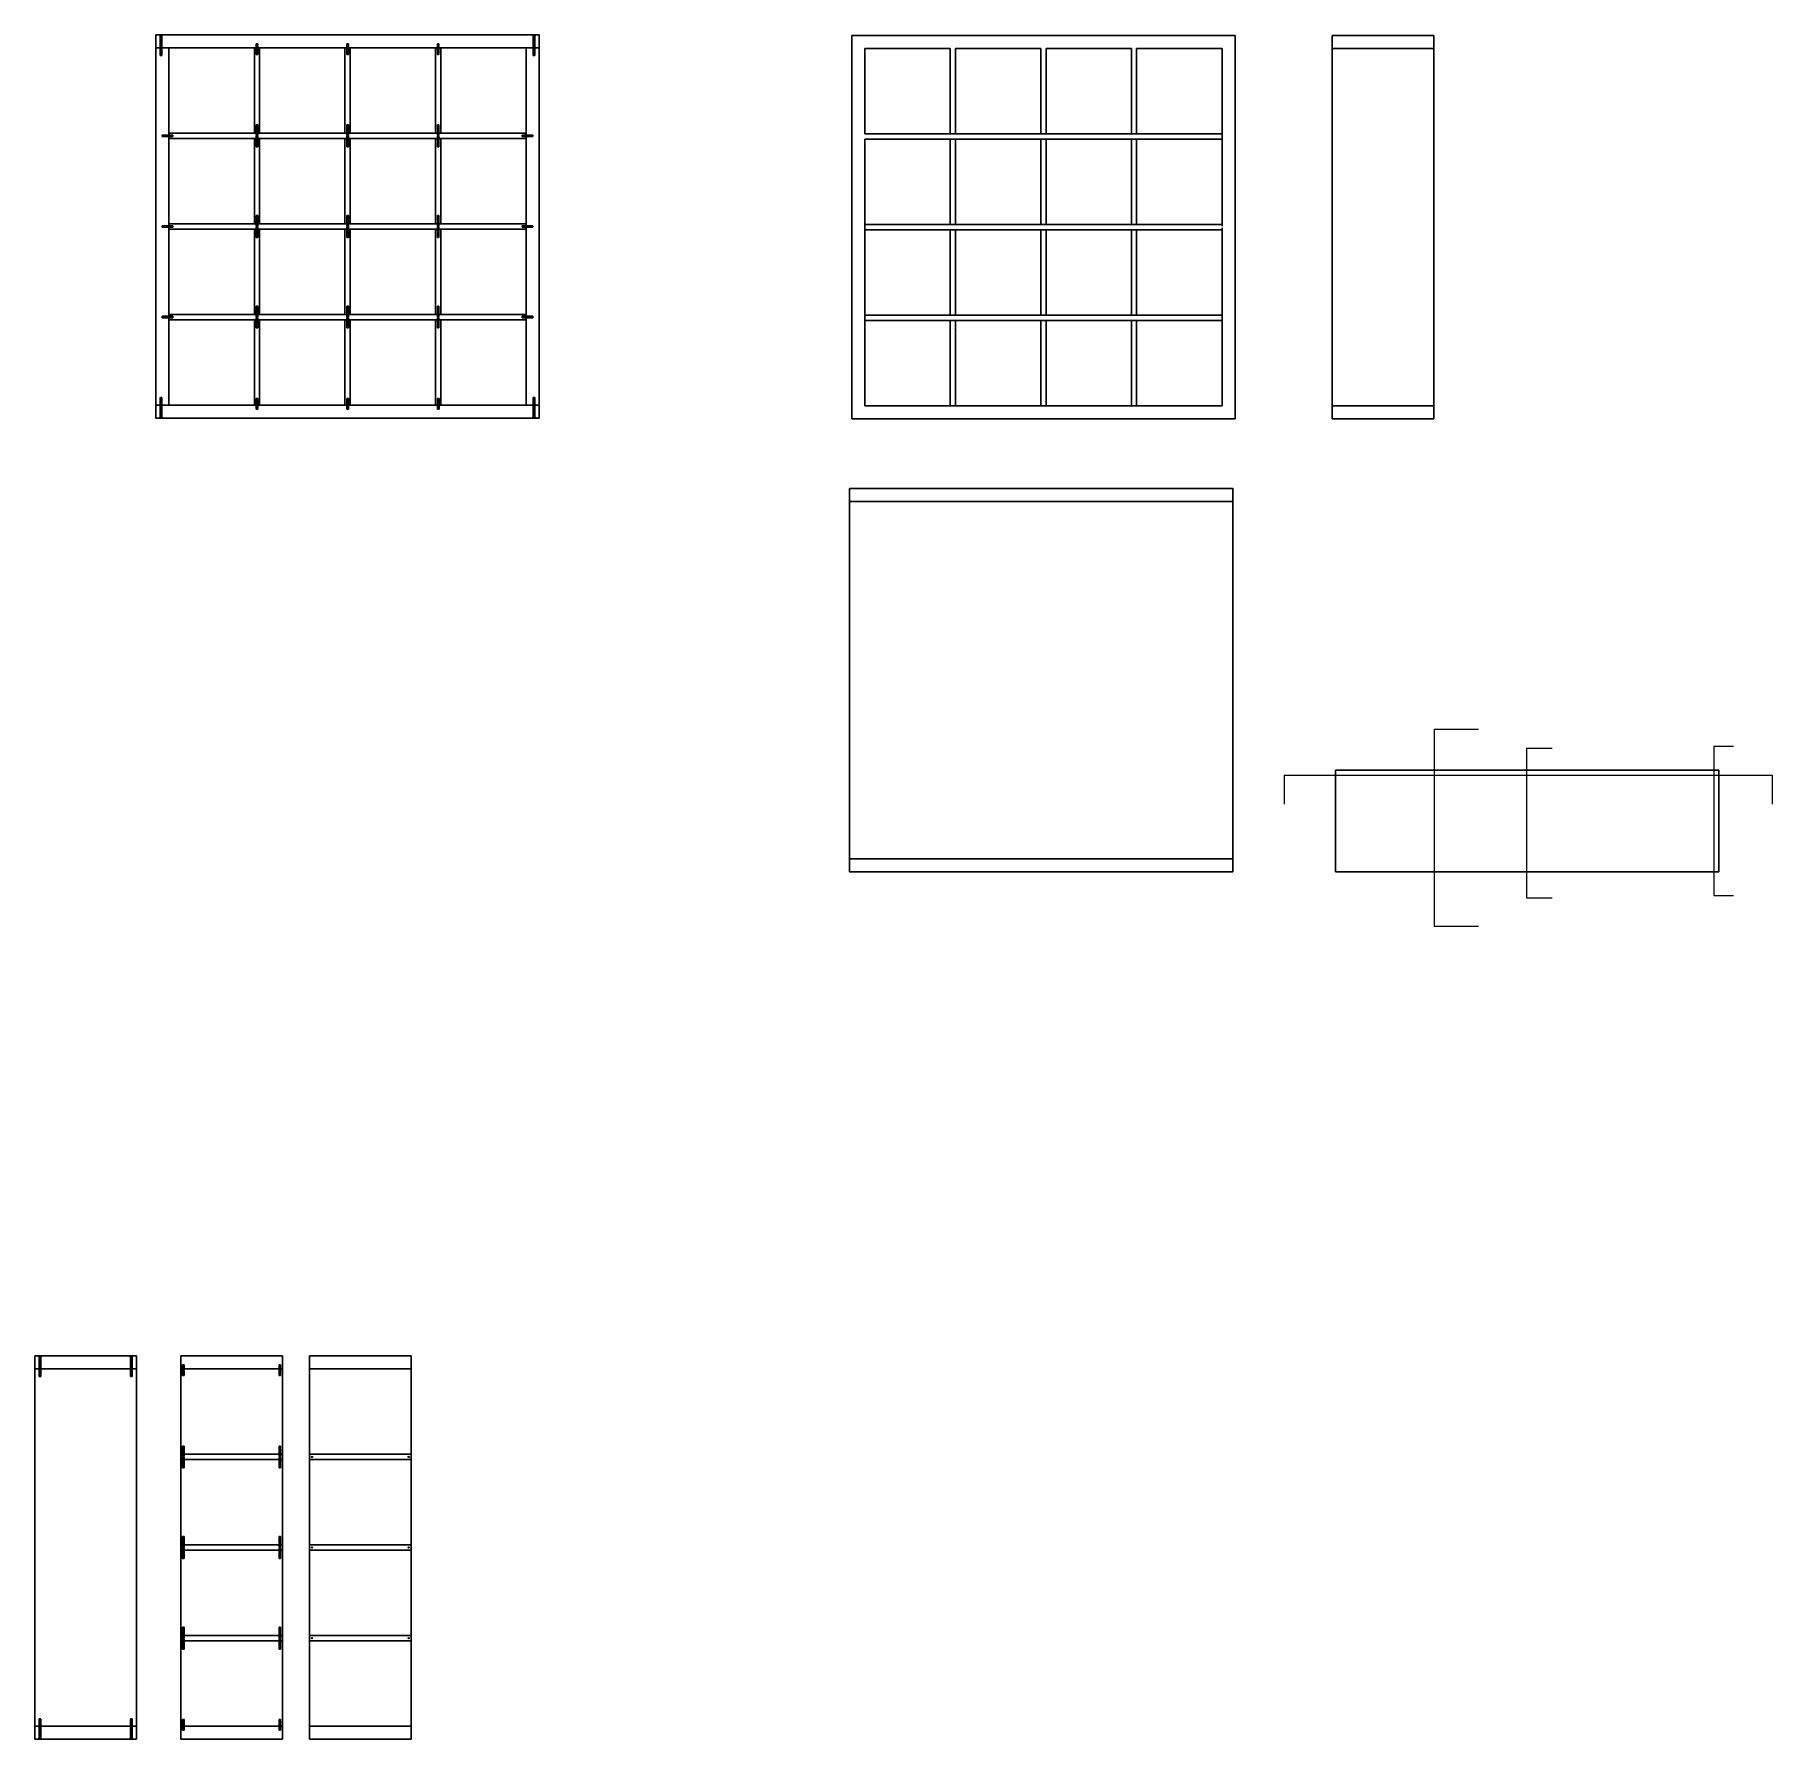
# Model space of a CAD drawing. Header units: millimetres. Extents: x 2558 to 3224, y 2537 to 3191.
import ezdxf

# ---------------------------------------------------------------- set-up
doc = ezdxf.new("R2010")
doc.units = ezdxf.units.MM
doc.linetypes.add('PHANTOM2', pattern=[1.25, 0.625, -0.125, 0.125, -0.125, 0.125, -0.125])
doc.layers.get('DEFPOINTS').update_dxf_attribs({"color": 210})
doc.layers.add('A-ANNO-DIMS', color=3, linetype='Continuous', lineweight=18)
doc.layers.add('A-FURN', color=8, linetype='Continuous', lineweight=18)
doc.layers.add('giunzioni', color=3, linetype='Continuous')

msp = doc.modelspace()

# ---------------------------------------------------------------- linework, layer by layer
for p, q in [((2751.41, 3190.83), (2604.41, 3190.83)), ((2604.41, 3190.83), (2604.41, 3151.08)), ((2604.41, 3043.83), (2604.41, 3190.83)), ((2604.41, 3185.83), (2606.08, 3185.83)), ((2606.74, 3185.83), (2642.86, 3185.83)), ((2609.41, 3152.38), (2609.41, 3185.83)), ((2609.41, 3185.83), (2642.16, 3185.83)), ((2642.16, 3185.83), (2642.16, 3153.08)), ((2642.16, 3185.83), (2642.86, 3185.83)), ((2643.45, 3185.83), (2677.61, 3185.83)), ((2643.45, 3185.83), (2644.16, 3185.83)), ((2644.16, 3185.83), (2676.91, 3185.83)), ((2644.16, 3185.83), (2644.16, 3153.08)), ((2676.91, 3185.83), (2677.61, 3185.83)), ((2676.91, 3185.83), (2676.91, 3153.08)), ((2678.2, 3185.83), (2712.36, 3185.83)), ((2678.2, 3185.83), (2678.91, 3185.83)), ((2678.91, 3185.83), (2711.66, 3185.83)), ((2678.91, 3185.83), (2678.91, 3153.08)), ((2711.66, 3185.83), (2712.36, 3185.83)), ((2711.66, 3185.83), (2711.66, 3153.08)), ((2712.95, 3185.83), (2751.41, 3185.83)), ((2712.95, 3185.83), (2713.66, 3185.83)), ((2713.66, 3185.83), (2713.66, 3153.08)), ((2746.41, 3152.38), (2746.41, 3185.83)), ((2751.41, 3190.83), (2751.41, 3190.83)), ((2751.41, 3190.83), (2751.41, 3151.08)), ((2751.41, 3190.83), (2751.41, 3043.83)), ((3018.21, 3190.58), (2871.21, 3190.58)), ((2871.21, 3190.58), (2871.21, 3150.83)), ((2871.21, 3043.58), (2871.21, 3190.58)), ((2876.21, 3152.83), (2876.21, 3185.58)), ((2876.21, 3185.58), (2908.96, 3185.58)), ((2908.96, 3185.58), (2908.96, 3152.83)), ((2910.96, 3185.58), (2943.71, 3185.58)), ((2910.96, 3185.58), (2910.96, 3152.83)), ((2943.71, 3185.58), (2943.71, 3152.83)), ((2945.71, 3185.58), (2978.46, 3185.58)), ((2945.71, 3185.58), (2945.71, 3152.83)), ((2978.46, 3185.58), (2978.46, 3152.83)), ((2980.46, 3185.58), (2980.46, 3152.83)), ((2980.46, 3185.58), (3013.21, 3185.58)), ((3013.21, 3151.54), (3013.21, 3185.58)), ((3018.21, 3190.58), (3018.21, 3190.58)), ((3018.21, 3190.58), (3018.21, 3150.83)), ((3018.21, 3190.58), (3018.21, 3043.58)), ((3094.37, 3190.58), (3055.37, 3190.58)), ((3055.37, 3190.58), (3055.37, 3043.58)), ((3094.37, 3185.58), (3055.37, 3185.58)), ((3094.37, 3043.58), (3094.37, 3190.58)), ((2609.41, 3153.08), (2642.86, 3153.08)), ((2609.41, 3152.37), (2609.41, 3153.08)), ((2609.41, 3151.08), (2609.41, 3151.79)), ((2643.45, 3153.08), (2677.61, 3153.08)), ((2676.91, 3153.08), (2677.61, 3153.08)), ((2678.15, 3153.08), (2712.42, 3153.08)), ((2712.95, 3153.08), (2746.41, 3153.08)), ((2746.41, 3151.08), (2746.41, 3151.79)), ((2876.21, 3152.83), (2908.96, 3152.83)), ((2876.21, 3152.83), (3013.21, 3152.83)), ((2910.96, 3152.83), (2943.71, 3152.83)), ((2945.71, 3152.83), (2978.46, 3152.83)), ((2980.46, 3152.83), (3013.21, 3152.83)), ((3013.21, 3150.83), (3013.21, 3151.54)), ((2609.41, 3151.08), (2642.86, 3151.08)), ((2609.41, 3151.08), (2609.41, 3118.33)), ((2642.16, 3118.33), (2642.16, 3151.08)), ((2643.45, 3151.08), (2677.61, 3151.08)), ((2644.16, 3118.33), (2644.16, 3151.08)), ((2676.91, 3118.33), (2676.91, 3151.08)), ((2678.2, 3151.08), (2712.36, 3151.08)), ((2678.91, 3118.33), (2678.91, 3151.08)), ((2711.66, 3118.33), (2711.66, 3151.08)), ((2712.95, 3151.08), (2746.41, 3151.08)), ((2713.66, 3118.33), (2713.66, 3151.08)), ((2746.41, 3151.08), (2746.41, 3118.33)), ((2876.21, 3150.83), (2908.96, 3150.83)), ((2876.21, 3150.83), (2876.21, 3118.08)), ((2876.21, 3150.83), (3013.21, 3150.83)), ((2908.96, 3118.08), (2908.96, 3150.83)), ((2910.96, 3150.83), (2943.71, 3150.83)), ((2910.96, 3118.08), (2910.96, 3150.83)), ((2943.71, 3118.08), (2943.71, 3150.83)), ((2945.71, 3150.83), (2978.46, 3150.83)), ((2945.71, 3118.08), (2945.71, 3150.83)), ((2978.46, 3118.08), (2978.46, 3150.83)), ((2980.46, 3150.83), (3013.21, 3150.83)), ((2980.46, 3118.08), (2980.46, 3150.83)), ((3013.21, 3150.83), (3013.21, 3118.08)), ((2609.41, 3118.33), (2642.86, 3118.33)), ((2609.41, 3117.62), (2609.41, 3118.33)), ((2643.45, 3118.33), (2677.61, 3118.33)), ((2678.2, 3118.33), (2712.36, 3118.33)), ((2712.95, 3118.33), (2746.41, 3118.33)), ((2746.41, 3118.33), (2746.41, 3117.63)), ((2876.21, 3118.08), (2910.25, 3118.08)), ((2876.21, 3116.08), (2876.21, 3118.08)), ((2910.25, 3118.08), (2944.41, 3118.08)), ((2944.41, 3118.08), (2979.75, 3118.08)), ((2979.75, 3118.08), (3013.21, 3118.08)), ((3013.21, 3118.08), (3013.21, 3117.38)), ((2609.41, 3116.33), (2609.41, 3117.04)), ((2609.41, 3116.33), (2642.86, 3116.33)), ((2609.41, 3116.33), (2609.41, 3083.58)), ((2642.16, 3116.33), (2642.16, 3083.58)), ((2643.45, 3116.33), (2677.61, 3116.33)), ((2644.16, 3116.33), (2644.16, 3083.58)), ((2676.91, 3116.33), (2676.91, 3083.58)), ((2678.2, 3116.33), (2712.36, 3116.33)), ((2678.91, 3116.33), (2678.91, 3083.58)), ((2711.66, 3116.33), (2711.66, 3083.58)), ((2712.95, 3116.33), (2746.41, 3116.33)), ((2713.66, 3116.33), (2713.66, 3083.58)), ((2746.41, 3117.03), (2746.41, 3116.33)), ((2746.41, 3116.33), (2746.41, 3083.58)), ((2876.21, 3116.08), (2910.25, 3116.08)), ((2876.21, 3116.08), (2876.21, 3083.33)), ((2908.96, 3116.08), (2908.96, 3083.33)), ((2910.25, 3116.08), (2945, 3116.08)), ((2910.96, 3116.08), (2910.96, 3083.33)), ((2943.71, 3116.08), (2943.71, 3083.33)), ((2945, 3116.08), (2979.75, 3116.08)), ((2945.71, 3116.08), (2945.71, 3083.33)), ((2978.46, 3116.08), (2978.46, 3083.33)), ((2979.75, 3116.08), (3013.21, 3116.08)), ((2980.46, 3116.08), (2980.46, 3083.33)), ((3013.21, 3116.78), (3013.21, 3116.08)), ((3013.21, 3116.08), (3013.21, 3083.33)), ((2609.41, 3083.58), (2642.86, 3083.58)), ((2609.41, 3082.87), (2609.41, 3083.58)), ((2609.41, 3082.28), (2609.41, 3081.58)), ((2609.41, 3081.58), (2642.86, 3081.58)), ((2609.41, 3081.58), (2609.41, 3048.83)), ((2642.16, 3081.58), (2642.16, 3048.83)), ((2643.45, 3083.58), (2677.61, 3083.58)), ((2643.45, 3081.58), (2677.61, 3081.58)), ((2644.16, 3081.58), (2644.16, 3048.83)), ((2676.91, 3081.58), (2676.91, 3048.83)), ((2678.2, 3083.58), (2712.36, 3083.58)), ((2678.2, 3081.58), (2712.36, 3081.58)), ((2678.91, 3081.58), (2678.91, 3048.83)), ((2711.66, 3081.58), (2711.66, 3048.83)), ((2712.95, 3083.58), (2746.41, 3083.58)), ((2712.95, 3081.58), (2746.41, 3081.58)), ((2713.66, 3081.58), (2713.66, 3048.83)), ((2746.41, 3082.88), (2746.41, 3083.58)), ((2746.41, 3082.28), (2746.41, 3081.58)), ((2746.41, 3081.58), (2746.41, 3048.83)), ((2876.21, 3083.33), (2909.66, 3083.33)), ((2876.21, 3082.03), (2876.21, 3083.33)), ((2876.21, 3082.03), (2876.21, 3081.33)), ((2876.21, 3081.33), (2909.66, 3081.33)), ((2876.21, 3081.33), (2876.21, 3048.58)), ((2908.96, 3081.33), (2908.96, 3048.58)), ((2909.66, 3083.33), (2944.41, 3083.33)), ((2909.66, 3081.33), (2944.41, 3081.33)), ((2910.96, 3081.33), (2910.96, 3048.58)), ((2943.71, 3081.33), (2943.71, 3048.58)), ((2944.41, 3083.33), (2979.75, 3083.33)), ((2944.41, 3081.33), (2979.75, 3081.33)), ((2945.71, 3081.33), (2945.71, 3048.58)), ((2978.46, 3081.33), (2978.46, 3048.58)), ((2979.75, 3083.33), (3013.21, 3083.33)), ((2979.75, 3081.33), (3013.21, 3081.33)), ((2980.46, 3081.33), (2980.46, 3048.58)), ((3013.21, 3082.03), (3013.21, 3083.33)), ((3013.21, 3082.03), (3013.21, 3081.33)), ((3013.21, 3081.33), (3013.21, 3048.58)), ((2604.41, 3048.83), (2606.2, 3048.83)), ((2606.74, 3048.83), (2642.87, 3048.83)), ((2642.87, 3048.83), (2642.16, 3048.83)), ((2643.46, 3048.83), (2677.62, 3048.83)), ((2677.62, 3048.83), (2676.91, 3048.83)), ((2678.21, 3048.83), (2712.37, 3048.83)), ((2712.37, 3048.83), (2711.66, 3048.83)), ((2712.96, 3048.83), (2749.08, 3048.83)), ((2749.74, 3048.83), (2751.41, 3048.83)), ((2876.21, 3048.58), (3013.21, 3048.58)), ((2909.67, 3048.58), (2908.96, 3048.58)), ((2910.26, 3048.58), (2944.42, 3048.58)), ((2944.42, 3048.58), (2943.71, 3048.58)), ((2945.01, 3048.58), (2979.17, 3048.58)), ((2979.17, 3048.58), (2978.46, 3048.58)), ((3094.37, 3048.58), (3055.37, 3048.58)), ((2604.41, 3043.83), (2751.41, 3043.83)), ((2604.41, 3043.83), (2606.41, 3043.83)), ((2751.41, 3043.83), (2749.41, 3043.83)), ((2871.21, 3043.58), (3018.21, 3043.58)), ((3018.21, 3043.58), (3016.21, 3043.58)), ((3094.37, 3043.58), (3055.37, 3043.58)), ((3055.37, 3043.58), (3094.37, 3043.58)), ((3094.37, 3043.58), (3055.37, 3043.58)), ((2870.34, 3016.89), (2870.34, 3011.89)), ((2870.34, 3011.89), (3017.34, 3011.89)), ((3056.75, 2908.89), (3203.75, 2908.89)), ((3056.75, 2869.89), (3056.75, 2908.89)), ((3129.95, 2908.89), (3056.75, 2908.89)), ((3056.75, 2908.89), (3056.75, 2906.89)), ((3203.75, 2908.89), (3201.75, 2908.89)), ((3203.75, 2908.89), (3203.75, 2869.89)), ((2870.34, 2869.89), (2870.34, 2874.89)), ((2870.34, 2874.89), (3017.34, 2874.89)), ((3203.75, 2869.89), (3056.75, 2869.89)), ((2596.95, 2684.31), (2557.95, 2684.31)), ((2557.95, 2684.31), (2557.95, 2537.31)), ((2559.62, 2679.31), (2557.95, 2679.31)), ((2594.62, 2679.31), (2560.29, 2679.31)), ((2596.95, 2679.31), (2595.28, 2679.31)), ((2596.95, 2537.31), (2596.95, 2684.31)), ((2652.93, 2684.31), (2613.93, 2684.31)), ((2613.93, 2684.31), (2613.93, 2537.31)), ((2652.93, 2679.31), (2613.93, 2679.31)), ((2613.93, 2679.31), (2614.93, 2679.31)), ((2613.93, 2679.31), (2614.93, 2679.31)), ((2652.93, 2679.31), (2651.93, 2679.31)), ((2652.93, 2537.31), (2652.93, 2684.31)), ((2702.3, 2684.31), (2663.3, 2684.31)), ((2663.3, 2684.31), (2663.3, 2537.31)), ((2702.3, 2679.31), (2663.3, 2679.31)), ((2702.3, 2537.31), (2702.3, 2684.31)), ((2652.93, 2646.56), (2613.93, 2646.56)), ((2702.3, 2646.56), (2663.3, 2646.56)), ((2652.93, 2644.56), (2613.93, 2644.56)), ((2702.3, 2644.56), (2663.3, 2644.56)), ((2652.93, 2611.81), (2613.93, 2611.81)), ((2702.3, 2611.81), (2663.3, 2611.81)), ((2652.93, 2609.81), (2613.93, 2609.81)), ((2702.3, 2609.81), (2663.3, 2609.81)), ((2652.93, 2577.06), (2613.93, 2577.06)), ((2652.93, 2575.06), (2613.93, 2575.06)), ((2702.3, 2577.06), (2663.3, 2577.06)), ((2702.3, 2575.06), (2663.3, 2575.06)), ((2559.62, 2542.31), (2557.95, 2542.31)), ((2594.62, 2542.31), (2560.28, 2542.31)), ((2596.95, 2542.31), (2595.29, 2542.31)), ((2652.93, 2542.31), (2613.93, 2542.31)), ((2702.3, 2542.31), (2663.3, 2542.31)), ((2596.95, 2537.31), (2557.95, 2537.31)), ((2557.95, 2537.31), (2596.95, 2537.31)), ((2596.95, 2537.31), (2557.95, 2537.31)), ((2557.95, 2537.31), (2558.95, 2537.31)), ((2557.95, 2537.31), (2577.45, 2537.31)), ((2652.93, 2537.31), (2613.93, 2537.31)), ((2613.93, 2537.31), (2652.93, 2537.31)), ((2652.93, 2537.31), (2613.93, 2537.31)), ((2702.3, 2537.31), (2663.3, 2537.31)), ((2663.3, 2537.31), (2702.3, 2537.31)), ((2702.3, 2537.31), (2663.3, 2537.31))]:
    msp.add_line(p, q)
msp.add_lwpolyline([(2870.34, 3016.89), (3017.34, 3016.89), (3017.34, 2869.89), (2870.34, 2869.89), (2870.34, 3016.89)])
at = {"layer": 'A-ANNO-DIMS'}
for p, q in [((2642.94, 3187.33), (2642.92, 3187.23)), ((2642.92, 3183.43), (2642.92, 3187.23)), ((2642.92, 3187.23), (2643.4, 3187.23)), ((2642.94, 3187.33), (2643.37, 3187.33)), ((2643.16, 3187.33), (2642.94, 3187.33)), ((2643.02, 3187.21), (2643.02, 3183.46)), ((2643.16, 3183.46), (2643.16, 3187.21)), ((2643.16, 3183.46), (2643.16, 3185.33)), ((2643.3, 3187.21), (2643.3, 3183.46)), ((2643.37, 3187.33), (2643.4, 3187.23)), ((2643.4, 3183.43), (2643.4, 3187.23)), ((2677.69, 3187.33), (2677.67, 3187.23)), ((2677.67, 3183.43), (2677.67, 3187.23)), ((2677.67, 3187.23), (2678.15, 3187.23)), ((2677.69, 3187.33), (2678.12, 3187.33)), ((2677.91, 3187.33), (2677.69, 3187.33)), ((2677.77, 3187.21), (2677.77, 3183.46)), ((2677.91, 3183.46), (2677.91, 3187.21)), ((2677.91, 3183.46), (2677.91, 3185.33)), ((2678.05, 3187.21), (2678.05, 3183.46)), ((2678.12, 3187.33), (2678.15, 3187.23)), ((2678.15, 3183.43), (2678.15, 3187.23)), ((2712.44, 3187.33), (2712.42, 3187.23)), ((2712.42, 3183.43), (2712.42, 3187.23)), ((2712.42, 3187.23), (2712.9, 3187.23)), ((2712.44, 3187.33), (2712.87, 3187.33)), ((2712.66, 3187.33), (2712.44, 3187.33)), ((2712.52, 3187.21), (2712.52, 3183.46)), ((2712.66, 3183.46), (2712.66, 3187.21)), ((2712.66, 3183.46), (2712.66, 3185.33)), ((2712.8, 3187.21), (2712.8, 3183.46)), ((2712.87, 3187.33), (2712.9, 3187.23)), ((2712.9, 3183.43), (2712.9, 3187.23)), ((2642.92, 3183.43), (2642.92, 3183.46)), ((2642.94, 3183.33), (2642.92, 3183.43)), ((2642.92, 3183.43), (2643.4, 3183.43)), ((2643.16, 3183.33), (2642.94, 3183.33)), ((2643.16, 3183.33), (2643.37, 3183.33)), ((2643.37, 3183.33), (2643.4, 3183.43)), ((2677.67, 3183.43), (2677.67, 3183.46)), ((2677.69, 3183.33), (2677.67, 3183.43)), ((2677.67, 3183.43), (2678.15, 3183.43)), ((2677.91, 3183.33), (2677.69, 3183.33)), ((2677.91, 3183.33), (2678.12, 3183.33)), ((2678.12, 3183.33), (2678.15, 3183.43)), ((2712.42, 3183.43), (2712.42, 3183.46)), ((2712.44, 3183.33), (2712.42, 3183.43)), ((2712.42, 3183.43), (2712.9, 3183.43)), ((2712.66, 3183.33), (2712.44, 3183.33)), ((2712.66, 3183.33), (2712.87, 3183.33)), ((2712.87, 3183.33), (2712.9, 3183.43)), ((2606.91, 3152.3), (2607.01, 3152.32)), ((2606.91, 3152.08), (2606.91, 3152.3)), ((2606.91, 3152.08), (2606.91, 3151.87)), ((2606.91, 3151.87), (2607.01, 3151.84)), ((2607.01, 3152.32), (2610.81, 3152.32)), ((2607.01, 3152.32), (2607.01, 3151.84)), ((2607.01, 3152.32), (2607.03, 3152.32)), ((2607.01, 3151.84), (2610.81, 3151.84)), ((2610.78, 3152.22), (2607.03, 3152.22)), ((2607.03, 3152.08), (2610.78, 3152.08)), ((2607.03, 3152.08), (2608.91, 3152.08)), ((2610.78, 3151.94), (2607.03, 3151.94)), ((2610.91, 3152.3), (2610.81, 3152.32)), ((2610.81, 3152.32), (2610.81, 3151.84)), ((2610.91, 3151.87), (2610.81, 3151.84)), ((2610.91, 3152.3), (2610.91, 3151.87)), ((2610.91, 3152.08), (2610.91, 3152.3)), ((2642.94, 3156.2), (2642.92, 3156.1)), ((2642.92, 3156.1), (2642.92, 3152.3)), ((2642.92, 3156.1), (2643.4, 3156.1)), ((2642.92, 3156.1), (2642.92, 3156.08)), ((2642.94, 3152.2), (2642.92, 3152.3)), ((2642.92, 3152.3), (2643.4, 3152.3)), ((2642.94, 3151.96), (2642.92, 3151.86)), ((2642.92, 3148.06), (2642.92, 3151.86)), ((2642.92, 3151.86), (2643.4, 3151.86)), ((2643.16, 3156.2), (2642.94, 3156.2)), ((2642.94, 3152.2), (2643.37, 3152.2)), ((2643.16, 3152.2), (2642.94, 3152.2)), ((2642.94, 3151.96), (2643.37, 3151.96)), ((2643.16, 3151.96), (2642.94, 3151.96)), ((2643.02, 3152.33), (2643.02, 3156.08)), ((2643.02, 3151.83), (2643.02, 3148.08)), ((2643.16, 3156.2), (2643.37, 3156.2)), ((2643.16, 3156.08), (2643.16, 3152.33)), ((2643.16, 3156.08), (2643.16, 3154.2)), ((2643.16, 3148.08), (2643.16, 3151.83)), ((2643.3, 3152.33), (2643.3, 3156.08)), ((2643.3, 3151.83), (2643.3, 3148.08)), ((2643.37, 3156.2), (2643.4, 3156.1)), ((2643.37, 3152.2), (2643.4, 3152.3)), ((2643.37, 3151.96), (2643.4, 3151.86)), ((2643.4, 3156.1), (2643.4, 3152.3)), ((2643.4, 3148.06), (2643.4, 3151.86)), ((2677.69, 3156.2), (2677.67, 3156.1)), ((2677.67, 3156.1), (2677.67, 3152.3)), ((2677.67, 3156.1), (2678.15, 3156.1)), ((2677.67, 3156.1), (2677.67, 3156.08)), ((2677.69, 3152.2), (2677.67, 3152.3)), ((2677.67, 3152.3), (2678.15, 3152.3)), ((2677.69, 3151.96), (2677.67, 3151.86)), ((2677.67, 3148.06), (2677.67, 3151.86)), ((2677.67, 3151.86), (2678.15, 3151.86)), ((2677.91, 3156.2), (2677.69, 3156.2)), ((2677.69, 3152.2), (2678.12, 3152.2)), ((2677.91, 3152.2), (2677.69, 3152.2)), ((2677.69, 3151.96), (2678.12, 3151.96)), ((2677.91, 3151.96), (2677.69, 3151.96)), ((2677.77, 3152.33), (2677.77, 3156.08)), ((2677.77, 3151.83), (2677.77, 3148.08)), ((2677.91, 3156.2), (2678.12, 3156.2)), ((2677.91, 3156.08), (2677.91, 3152.33)), ((2677.91, 3156.08), (2677.91, 3154.2)), ((2677.91, 3148.08), (2677.91, 3151.83)), ((2678.05, 3152.33), (2678.05, 3156.08)), ((2678.05, 3151.83), (2678.05, 3148.08)), ((2678.12, 3156.2), (2678.15, 3156.1)), ((2678.12, 3152.2), (2678.15, 3152.3)), ((2678.12, 3151.96), (2678.15, 3151.86)), ((2678.15, 3156.1), (2678.15, 3152.3)), ((2678.15, 3148.06), (2678.15, 3151.86)), ((2712.44, 3156.2), (2712.42, 3156.1)), ((2712.42, 3156.1), (2712.42, 3152.3)), ((2712.42, 3156.1), (2712.9, 3156.1)), ((2712.42, 3156.1), (2712.42, 3156.08)), ((2712.44, 3152.2), (2712.42, 3152.3)), ((2712.42, 3152.3), (2712.9, 3152.3)), ((2712.44, 3151.96), (2712.42, 3151.86)), ((2712.42, 3148.06), (2712.42, 3151.86)), ((2712.42, 3151.86), (2712.9, 3151.86)), ((2712.66, 3156.2), (2712.44, 3156.2)), ((2712.44, 3152.2), (2712.87, 3152.2)), ((2712.66, 3152.2), (2712.44, 3152.2)), ((2712.44, 3151.96), (2712.87, 3151.96)), ((2712.66, 3151.96), (2712.44, 3151.96)), ((2712.52, 3152.33), (2712.52, 3156.08)), ((2712.52, 3151.83), (2712.52, 3148.08)), ((2712.66, 3156.2), (2712.87, 3156.2)), ((2712.66, 3156.08), (2712.66, 3152.33)), ((2712.66, 3156.08), (2712.66, 3154.2)), ((2712.66, 3148.08), (2712.66, 3151.83)), ((2712.8, 3152.33), (2712.8, 3156.08)), ((2712.8, 3151.83), (2712.8, 3148.08)), ((2712.87, 3156.2), (2712.9, 3156.1)), ((2712.87, 3152.2), (2712.9, 3152.3)), ((2712.87, 3151.96), (2712.9, 3151.86)), ((2712.9, 3156.1), (2712.9, 3152.3)), ((2712.9, 3148.06), (2712.9, 3151.86)), ((2744.91, 3152.3), (2745.01, 3152.32)), ((2744.91, 3152.3), (2744.91, 3151.87)), ((2744.91, 3152.08), (2744.91, 3152.3)), ((2744.91, 3151.87), (2745.01, 3151.84)), ((2748.81, 3152.32), (2745.01, 3152.32)), ((2745.01, 3152.32), (2745.01, 3151.84)), ((2748.81, 3151.84), (2745.01, 3151.84)), ((2745.03, 3152.22), (2748.78, 3152.22)), ((2748.78, 3152.08), (2745.03, 3152.08)), ((2745.03, 3151.94), (2748.78, 3151.94)), ((2748.78, 3152.08), (2746.91, 3152.08)), ((2748.81, 3152.32), (2748.78, 3152.32)), ((2748.91, 3152.3), (2748.81, 3152.32)), ((2748.81, 3152.32), (2748.81, 3151.84)), ((2748.91, 3151.87), (2748.81, 3151.84)), ((2748.91, 3152.08), (2748.91, 3152.3)), ((2748.91, 3152.08), (2748.91, 3151.87)), ((2642.92, 3148.06), (2642.92, 3148.08)), ((2642.94, 3147.96), (2642.92, 3148.06)), ((2642.92, 3148.06), (2643.4, 3148.06)), ((2643.16, 3147.96), (2642.94, 3147.96)), ((2643.16, 3148.08), (2643.16, 3149.96)), ((2643.16, 3147.96), (2643.37, 3147.96)), ((2643.37, 3147.96), (2643.4, 3148.06)), ((2677.67, 3148.06), (2677.67, 3148.08)), ((2677.69, 3147.96), (2677.67, 3148.06)), ((2677.67, 3148.06), (2678.15, 3148.06)), ((2677.91, 3147.96), (2677.69, 3147.96)), ((2677.91, 3148.08), (2677.91, 3149.96)), ((2677.91, 3147.96), (2678.12, 3147.96)), ((2678.12, 3147.96), (2678.15, 3148.06)), ((2712.42, 3148.06), (2712.42, 3148.08)), ((2712.44, 3147.96), (2712.42, 3148.06)), ((2712.42, 3148.06), (2712.9, 3148.06)), ((2712.66, 3147.96), (2712.44, 3147.96)), ((2712.66, 3148.08), (2712.66, 3149.96)), ((2712.66, 3147.96), (2712.87, 3147.96)), ((2712.87, 3147.96), (2712.9, 3148.06)), ((2642.94, 3121.45), (2642.92, 3121.35)), ((2642.92, 3121.35), (2642.92, 3117.55)), ((2642.92, 3121.35), (2643.4, 3121.35)), ((2642.92, 3121.35), (2642.92, 3121.33)), ((2643.16, 3121.45), (2642.94, 3121.45)), ((2643.02, 3117.58), (2643.02, 3121.33)), ((2643.16, 3121.45), (2643.37, 3121.45)), ((2643.16, 3121.33), (2643.16, 3117.58)), ((2643.16, 3121.33), (2643.16, 3119.45)), ((2643.3, 3117.58), (2643.3, 3121.33)), ((2643.37, 3121.45), (2643.4, 3121.35)), ((2643.4, 3121.35), (2643.4, 3117.55)), ((2677.69, 3121.45), (2677.67, 3121.35)), ((2677.67, 3121.35), (2677.67, 3117.55)), ((2677.67, 3121.35), (2678.15, 3121.35)), ((2677.67, 3121.35), (2677.67, 3121.33)), ((2677.91, 3121.45), (2677.69, 3121.45)), ((2677.77, 3117.58), (2677.77, 3121.33)), ((2677.91, 3121.45), (2678.12, 3121.45)), ((2677.91, 3121.33), (2677.91, 3117.58)), ((2677.91, 3121.33), (2677.91, 3119.45)), ((2678.05, 3117.58), (2678.05, 3121.33)), ((2678.12, 3121.45), (2678.15, 3121.35)), ((2678.15, 3121.35), (2678.15, 3117.55)), ((2712.44, 3121.45), (2712.42, 3121.35)), ((2712.42, 3121.35), (2712.42, 3117.55)), ((2712.42, 3121.35), (2712.9, 3121.35)), ((2712.42, 3121.35), (2712.42, 3121.33)), ((2712.66, 3121.45), (2712.44, 3121.45)), ((2712.52, 3117.58), (2712.52, 3121.33)), ((2712.66, 3121.45), (2712.87, 3121.45)), ((2712.66, 3121.33), (2712.66, 3117.58)), ((2712.66, 3121.33), (2712.66, 3119.45)), ((2712.8, 3117.58), (2712.8, 3121.33)), ((2712.87, 3121.45), (2712.9, 3121.35)), ((2712.9, 3121.35), (2712.9, 3117.55)), ((2606.91, 3117.55), (2607.01, 3117.57)), ((2606.91, 3117.33), (2606.91, 3117.55)), ((2606.91, 3117.33), (2606.91, 3117.12)), ((2606.91, 3117.12), (2607.01, 3117.09)), ((2607.01, 3117.57), (2610.81, 3117.57)), ((2607.01, 3117.57), (2607.01, 3117.09)), ((2607.01, 3117.57), (2607.03, 3117.57)), ((2607.01, 3117.09), (2610.81, 3117.09)), ((2610.78, 3117.47), (2607.03, 3117.47)), ((2607.03, 3117.33), (2610.78, 3117.33)), ((2607.03, 3117.33), (2608.91, 3117.33)), ((2610.78, 3117.19), (2607.03, 3117.19)), ((2610.91, 3117.55), (2610.81, 3117.57)), ((2610.81, 3117.57), (2610.81, 3117.09)), ((2610.91, 3117.12), (2610.81, 3117.09)), ((2610.91, 3117.55), (2610.91, 3117.12)), ((2610.91, 3117.33), (2610.91, 3117.55)), ((2642.94, 3117.45), (2642.92, 3117.55)), ((2642.92, 3117.55), (2643.4, 3117.55)), ((2642.94, 3117.21), (2642.92, 3117.11)), ((2642.92, 3113.31), (2642.92, 3117.11)), ((2642.92, 3117.11), (2643.4, 3117.11)), ((2642.92, 3113.31), (2642.92, 3113.33)), ((2642.94, 3113.21), (2642.92, 3113.31)), ((2642.92, 3113.31), (2643.4, 3113.31)), ((2642.94, 3117.45), (2643.37, 3117.45)), ((2643.16, 3117.45), (2642.94, 3117.45)), ((2642.94, 3117.21), (2643.37, 3117.21)), ((2643.16, 3117.21), (2642.94, 3117.21)), ((2643.16, 3113.21), (2642.94, 3113.21)), ((2643.02, 3117.08), (2643.02, 3113.33)), ((2643.16, 3113.33), (2643.16, 3117.08)), ((2643.16, 3113.33), (2643.16, 3115.21)), ((2643.16, 3113.21), (2643.37, 3113.21)), ((2643.3, 3117.08), (2643.3, 3113.33)), ((2643.37, 3117.45), (2643.4, 3117.55)), ((2643.37, 3117.21), (2643.4, 3117.11)), ((2643.37, 3113.21), (2643.4, 3113.31)), ((2643.4, 3113.31), (2643.4, 3117.11)), ((2677.69, 3117.45), (2677.67, 3117.55)), ((2677.67, 3117.55), (2678.15, 3117.55)), ((2677.69, 3117.21), (2677.67, 3117.11)), ((2677.67, 3113.31), (2677.67, 3117.11)), ((2677.67, 3117.11), (2678.15, 3117.11)), ((2677.67, 3113.31), (2677.67, 3113.33)), ((2677.69, 3113.21), (2677.67, 3113.31)), ((2677.67, 3113.31), (2678.15, 3113.31)), ((2677.69, 3117.45), (2678.12, 3117.45)), ((2677.91, 3117.45), (2677.69, 3117.45)), ((2677.69, 3117.21), (2678.12, 3117.21)), ((2677.91, 3117.21), (2677.69, 3117.21)), ((2677.91, 3113.21), (2677.69, 3113.21)), ((2677.77, 3117.08), (2677.77, 3113.33)), ((2677.91, 3113.33), (2677.91, 3117.08)), ((2677.91, 3113.33), (2677.91, 3115.21)), ((2677.91, 3113.21), (2678.12, 3113.21)), ((2678.05, 3117.08), (2678.05, 3113.33)), ((2678.12, 3117.45), (2678.15, 3117.55)), ((2678.12, 3117.21), (2678.15, 3117.11)), ((2678.12, 3113.21), (2678.15, 3113.31)), ((2678.15, 3113.31), (2678.15, 3117.11)), ((2712.44, 3117.45), (2712.42, 3117.55)), ((2712.42, 3117.55), (2712.9, 3117.55)), ((2712.44, 3117.21), (2712.42, 3117.11)), ((2712.42, 3113.31), (2712.42, 3117.11)), ((2712.42, 3117.11), (2712.9, 3117.11)), ((2712.42, 3113.31), (2712.42, 3113.33)), ((2712.44, 3113.21), (2712.42, 3113.31)), ((2712.42, 3113.31), (2712.9, 3113.31)), ((2712.44, 3117.45), (2712.87, 3117.45)), ((2712.66, 3117.45), (2712.44, 3117.45)), ((2712.44, 3117.21), (2712.87, 3117.21)), ((2712.66, 3117.21), (2712.44, 3117.21)), ((2712.66, 3113.21), (2712.44, 3113.21)), ((2712.52, 3117.08), (2712.52, 3113.33)), ((2712.66, 3113.33), (2712.66, 3117.08)), ((2712.66, 3113.33), (2712.66, 3115.21)), ((2712.66, 3113.21), (2712.87, 3113.21)), ((2712.8, 3117.08), (2712.8, 3113.33)), ((2712.87, 3117.45), (2712.9, 3117.55)), ((2712.87, 3117.21), (2712.9, 3117.11)), ((2712.87, 3113.21), (2712.9, 3113.31)), ((2712.9, 3113.31), (2712.9, 3117.11)), ((2744.91, 3117.55), (2745.01, 3117.57)), ((2744.91, 3117.55), (2744.91, 3117.12)), ((2744.91, 3117.33), (2744.91, 3117.55)), ((2744.91, 3117.12), (2745.01, 3117.09)), ((2748.81, 3117.57), (2745.01, 3117.57)), ((2745.01, 3117.57), (2745.01, 3117.09)), ((2748.81, 3117.09), (2745.01, 3117.09)), ((2745.03, 3117.47), (2748.78, 3117.47)), ((2748.78, 3117.33), (2745.03, 3117.33)), ((2745.03, 3117.19), (2748.78, 3117.19)), ((2748.78, 3117.33), (2746.91, 3117.33)), ((2748.81, 3117.57), (2748.78, 3117.57)), ((2748.91, 3117.55), (2748.81, 3117.57)), ((2748.81, 3117.57), (2748.81, 3117.09)), ((2748.91, 3117.12), (2748.81, 3117.09)), ((2748.91, 3117.33), (2748.91, 3117.55)), ((2748.91, 3117.33), (2748.91, 3117.12)), ((2642.94, 3086.7), (2642.92, 3086.6)), ((2642.92, 3086.6), (2642.92, 3082.8)), ((2642.92, 3086.6), (2643.4, 3086.6)), ((2642.92, 3086.6), (2642.92, 3086.58)), ((2643.16, 3086.7), (2642.94, 3086.7)), ((2643.02, 3082.83), (2643.02, 3086.58)), ((2643.16, 3086.7), (2643.37, 3086.7)), ((2643.16, 3086.58), (2643.16, 3082.83)), ((2643.16, 3086.58), (2643.16, 3084.7)), ((2643.3, 3082.83), (2643.3, 3086.58)), ((2643.37, 3086.7), (2643.4, 3086.6)), ((2643.4, 3086.6), (2643.4, 3082.8)), ((2677.69, 3086.7), (2677.67, 3086.6)), ((2677.67, 3086.6), (2677.67, 3082.8)), ((2677.67, 3086.6), (2678.15, 3086.6)), ((2677.67, 3086.6), (2677.67, 3086.58)), ((2677.91, 3086.7), (2677.69, 3086.7)), ((2677.77, 3082.83), (2677.77, 3086.58)), ((2677.91, 3086.7), (2678.12, 3086.7)), ((2677.91, 3086.58), (2677.91, 3082.83)), ((2677.91, 3086.58), (2677.91, 3084.7)), ((2678.05, 3082.83), (2678.05, 3086.58)), ((2678.12, 3086.7), (2678.15, 3086.6)), ((2678.15, 3086.6), (2678.15, 3082.8)), ((2712.44, 3086.7), (2712.42, 3086.6)), ((2712.42, 3086.6), (2712.42, 3082.8)), ((2712.42, 3086.6), (2712.9, 3086.6)), ((2712.42, 3086.6), (2712.42, 3086.58)), ((2712.66, 3086.7), (2712.44, 3086.7)), ((2712.52, 3082.83), (2712.52, 3086.58)), ((2712.66, 3086.7), (2712.87, 3086.7)), ((2712.66, 3086.58), (2712.66, 3082.83)), ((2712.66, 3086.58), (2712.66, 3084.7)), ((2712.8, 3082.83), (2712.8, 3086.58)), ((2712.87, 3086.7), (2712.9, 3086.6)), ((2712.9, 3086.6), (2712.9, 3082.8)), ((2606.91, 3082.8), (2607.01, 3082.82)), ((2606.91, 3082.58), (2606.91, 3082.8)), ((2606.91, 3082.58), (2606.91, 3082.37)), ((2606.91, 3082.37), (2607.01, 3082.34)), ((2607.01, 3082.82), (2610.81, 3082.82)), ((2607.01, 3082.82), (2607.01, 3082.34)), ((2607.01, 3082.82), (2607.03, 3082.82)), ((2607.01, 3082.34), (2610.81, 3082.34)), ((2610.78, 3082.72), (2607.03, 3082.72)), ((2607.03, 3082.58), (2610.78, 3082.58)), ((2607.03, 3082.58), (2608.91, 3082.58)), ((2610.78, 3082.44), (2607.03, 3082.44)), ((2610.91, 3082.8), (2610.81, 3082.82)), ((2610.81, 3082.82), (2610.81, 3082.34)), ((2610.91, 3082.37), (2610.81, 3082.34)), ((2610.91, 3082.8), (2610.91, 3082.37)), ((2610.91, 3082.58), (2610.91, 3082.8)), ((2642.94, 3082.7), (2642.92, 3082.8)), ((2642.92, 3082.8), (2643.4, 3082.8)), ((2642.94, 3082.46), (2642.92, 3082.36)), ((2642.92, 3078.56), (2642.92, 3082.36)), ((2642.92, 3082.36), (2643.4, 3082.36)), ((2642.92, 3078.56), (2642.92, 3078.58)), ((2642.94, 3078.46), (2642.92, 3078.56)), ((2642.92, 3078.56), (2643.4, 3078.56)), ((2642.94, 3082.7), (2643.37, 3082.7)), ((2643.16, 3082.7), (2642.94, 3082.7)), ((2642.94, 3082.46), (2643.37, 3082.46)), ((2643.16, 3082.46), (2642.94, 3082.46)), ((2643.16, 3078.46), (2642.94, 3078.46)), ((2643.02, 3082.33), (2643.02, 3078.58)), ((2643.16, 3078.58), (2643.16, 3082.33)), ((2643.16, 3078.58), (2643.16, 3080.46)), ((2643.16, 3078.46), (2643.37, 3078.46)), ((2643.3, 3082.33), (2643.3, 3078.58)), ((2643.37, 3082.7), (2643.4, 3082.8)), ((2643.37, 3082.46), (2643.4, 3082.36)), ((2643.37, 3078.46), (2643.4, 3078.56)), ((2643.4, 3078.56), (2643.4, 3082.36)), ((2677.69, 3082.7), (2677.67, 3082.8)), ((2677.67, 3082.8), (2678.15, 3082.8)), ((2677.69, 3082.46), (2677.67, 3082.36)), ((2677.67, 3078.56), (2677.67, 3082.36)), ((2677.67, 3082.36), (2678.15, 3082.36)), ((2677.67, 3078.56), (2677.67, 3078.58)), ((2677.69, 3078.46), (2677.67, 3078.56)), ((2677.67, 3078.56), (2678.15, 3078.56)), ((2677.69, 3082.7), (2678.12, 3082.7)), ((2677.91, 3082.7), (2677.69, 3082.7)), ((2677.69, 3082.46), (2678.12, 3082.46)), ((2677.91, 3082.46), (2677.69, 3082.46)), ((2677.91, 3078.46), (2677.69, 3078.46)), ((2677.77, 3082.33), (2677.77, 3078.58)), ((2677.91, 3078.58), (2677.91, 3082.33)), ((2677.91, 3078.58), (2677.91, 3080.46)), ((2677.91, 3078.46), (2678.12, 3078.46)), ((2678.05, 3082.33), (2678.05, 3078.58)), ((2678.12, 3082.7), (2678.15, 3082.8)), ((2678.12, 3082.46), (2678.15, 3082.36)), ((2678.12, 3078.46), (2678.15, 3078.56)), ((2678.15, 3078.56), (2678.15, 3082.36)), ((2712.44, 3082.7), (2712.42, 3082.8)), ((2712.42, 3082.8), (2712.9, 3082.8)), ((2712.44, 3082.46), (2712.42, 3082.36)), ((2712.42, 3078.56), (2712.42, 3082.36)), ((2712.42, 3082.36), (2712.9, 3082.36)), ((2712.42, 3078.56), (2712.42, 3078.58)), ((2712.44, 3078.46), (2712.42, 3078.56)), ((2712.42, 3078.56), (2712.9, 3078.56)), ((2712.44, 3082.7), (2712.87, 3082.7)), ((2712.66, 3082.7), (2712.44, 3082.7)), ((2712.44, 3082.46), (2712.87, 3082.46)), ((2712.66, 3082.46), (2712.44, 3082.46)), ((2712.66, 3078.46), (2712.44, 3078.46)), ((2712.52, 3082.33), (2712.52, 3078.58)), ((2712.66, 3078.58), (2712.66, 3082.33)), ((2712.66, 3078.58), (2712.66, 3080.46)), ((2712.66, 3078.46), (2712.87, 3078.46)), ((2712.8, 3082.33), (2712.8, 3078.58)), ((2712.87, 3082.7), (2712.9, 3082.8)), ((2712.87, 3082.46), (2712.9, 3082.36)), ((2712.87, 3078.46), (2712.9, 3078.56)), ((2712.9, 3078.56), (2712.9, 3082.36)), ((2744.91, 3082.8), (2745.01, 3082.82)), ((2744.91, 3082.8), (2744.91, 3082.37)), ((2744.91, 3082.58), (2744.91, 3082.8)), ((2744.91, 3082.37), (2745.01, 3082.34)), ((2748.81, 3082.82), (2745.01, 3082.82)), ((2745.01, 3082.82), (2745.01, 3082.34)), ((2748.81, 3082.34), (2745.01, 3082.34)), ((2745.03, 3082.72), (2748.78, 3082.72)), ((2748.78, 3082.58), (2745.03, 3082.58)), ((2745.03, 3082.44), (2748.78, 3082.44)), ((2748.78, 3082.58), (2746.91, 3082.58)), ((2748.81, 3082.82), (2748.78, 3082.82)), ((2748.91, 3082.8), (2748.81, 3082.82)), ((2748.81, 3082.82), (2748.81, 3082.34)), ((2748.91, 3082.37), (2748.81, 3082.34)), ((2748.91, 3082.58), (2748.91, 3082.8)), ((2748.91, 3082.58), (2748.91, 3082.37)), ((2909.72, 3078.31), (2909.72, 3078.33)), ((2642.94, 3051.33), (2642.92, 3051.23)), ((2643.16, 3051.33), (2642.94, 3051.33)), ((2643.16, 3051.33), (2643.37, 3051.33)), ((2643.37, 3051.33), (2643.4, 3051.23)), ((2677.69, 3051.33), (2677.67, 3051.23)), ((2677.91, 3051.33), (2677.69, 3051.33)), ((2677.91, 3051.33), (2678.12, 3051.33)), ((2678.12, 3051.33), (2678.15, 3051.23)), ((2712.44, 3051.33), (2712.42, 3051.23)), ((2712.66, 3051.33), (2712.44, 3051.33)), ((2712.66, 3051.33), (2712.87, 3051.33)), ((2712.87, 3051.33), (2712.9, 3051.23)), ((2642.92, 3051.23), (2642.92, 3047.43)), ((2643.4, 3051.23), (2642.92, 3051.23)), ((2642.94, 3047.33), (2642.92, 3047.43)), ((2643.4, 3047.43), (2642.92, 3047.43)), ((2643.37, 3047.33), (2642.94, 3047.33)), ((2643.02, 3047.46), (2643.02, 3051.21)), ((2643.16, 3051.21), (2643.16, 3047.46)), ((2643.16, 3051.21), (2643.16, 3049.33)), ((2643.16, 3047.33), (2643.37, 3047.33)), ((2643.3, 3047.46), (2643.3, 3051.21)), ((2643.37, 3047.33), (2643.4, 3047.43)), ((2643.4, 3051.23), (2643.4, 3047.43)), ((2643.4, 3051.23), (2643.4, 3051.21)), ((2677.67, 3051.23), (2677.67, 3047.43)), ((2678.15, 3051.23), (2677.67, 3051.23)), ((2677.69, 3047.33), (2677.67, 3047.43)), ((2678.15, 3047.43), (2677.67, 3047.43)), ((2678.12, 3047.33), (2677.69, 3047.33)), ((2677.77, 3047.46), (2677.77, 3051.21)), ((2677.91, 3051.21), (2677.91, 3047.46)), ((2677.91, 3051.21), (2677.91, 3049.33)), ((2677.91, 3047.33), (2678.12, 3047.33)), ((2678.05, 3047.46), (2678.05, 3051.21)), ((2678.12, 3047.33), (2678.15, 3047.43)), ((2678.15, 3051.23), (2678.15, 3047.43)), ((2678.15, 3051.23), (2678.15, 3051.21)), ((2712.42, 3051.23), (2712.42, 3047.43)), ((2712.9, 3051.23), (2712.42, 3051.23)), ((2712.44, 3047.33), (2712.42, 3047.43)), ((2712.9, 3047.43), (2712.42, 3047.43)), ((2712.87, 3047.33), (2712.44, 3047.33)), ((2712.52, 3047.46), (2712.52, 3051.21)), ((2712.66, 3051.21), (2712.66, 3047.46)), ((2712.66, 3051.21), (2712.66, 3049.33)), ((2712.66, 3047.33), (2712.87, 3047.33)), ((2712.8, 3047.46), (2712.8, 3051.21)), ((2712.87, 3047.33), (2712.9, 3047.43)), ((2712.9, 3051.23), (2712.9, 3047.43)), ((2712.9, 3051.23), (2712.9, 3051.21)), ((3094.5, 2924.53), (3094.5, 2849.05)), ((3094.5, 2924.53), (3111.53, 2924.53)), ((3201.75, 2918.07), (3201.75, 2860.76)), ((3201.75, 2918.07), (3209.38, 2918.07)), ((3129.95, 2917.27), (3139.8, 2917.27)), ((3129.95, 2917.27), (3129.95, 2859.96)), ((3037.07, 2906.89), (3224.18, 2906.89)), ((3037.07, 2906.89), (3037.07, 2895.8)), ((3056.75, 2908.89), (3056.75, 2906.89)), ((3056.75, 2908.89), (3094.5, 2908.89)), ((3056.75, 2908.89), (3095.5, 2908.89)), ((3224.18, 2906.89), (3224.18, 2895.8)), ((3129.95, 2859.96), (3139.8, 2859.96)), ((3201.75, 2860.76), (3209.38, 2860.76)), ((3094.5, 2849.05), (3111.53, 2849.05)), ((2614.72, 2680.81), (2614.69, 2680.71)), ((2614.69, 2676.91), (2614.69, 2680.71)), ((2615.17, 2680.71), (2614.69, 2680.71)), ((2615.15, 2680.81), (2614.72, 2680.81)), ((2614.79, 2680.68), (2614.79, 2676.93)), ((2614.93, 2680.81), (2615.15, 2680.81)), ((2614.93, 2676.93), (2614.93, 2680.68)), ((2614.93, 2676.93), (2614.93, 2678.81)), ((2615.07, 2680.68), (2615.07, 2676.93)), ((2615.15, 2680.81), (2615.17, 2680.71)), ((2615.17, 2676.91), (2615.17, 2680.71)), ((2651.72, 2680.81), (2651.69, 2680.71)), ((2651.69, 2676.91), (2651.69, 2680.71)), ((2651.69, 2680.71), (2652.17, 2680.71)), ((2651.72, 2680.81), (2652.15, 2680.81)), ((2651.93, 2680.81), (2651.72, 2680.81)), ((2651.79, 2680.68), (2651.79, 2676.93)), ((2651.93, 2676.93), (2651.93, 2680.68)), ((2651.93, 2676.93), (2651.93, 2678.81)), ((2652.07, 2680.68), (2652.07, 2676.93)), ((2652.15, 2680.81), (2652.17, 2680.71)), ((2652.17, 2676.91), (2652.17, 2680.71)), ((2614.72, 2676.81), (2614.69, 2676.91)), ((2615.17, 2676.91), (2614.69, 2676.91)), ((2614.93, 2676.81), (2614.72, 2676.81)), ((2614.93, 2676.81), (2615.15, 2676.81)), ((2615.15, 2676.81), (2615.17, 2676.91)), ((2615.17, 2676.91), (2615.17, 2676.93)), ((2651.69, 2676.91), (2651.69, 2676.93)), ((2651.72, 2676.81), (2651.69, 2676.91)), ((2651.69, 2676.91), (2652.17, 2676.91)), ((2651.93, 2676.81), (2651.72, 2676.81)), ((2651.93, 2676.81), (2652.15, 2676.81)), ((2652.15, 2676.81), (2652.17, 2676.91)), ((2614.72, 2649.68), (2614.69, 2649.58)), ((2614.69, 2649.58), (2614.69, 2645.78)), ((2615.17, 2649.58), (2614.69, 2649.58)), ((2614.72, 2645.68), (2614.69, 2645.78)), ((2615.17, 2645.78), (2614.69, 2645.78)), ((2614.72, 2645.43), (2614.69, 2645.33)), ((2614.69, 2641.53), (2614.69, 2645.33)), ((2615.17, 2645.33), (2614.69, 2645.33)), ((2614.93, 2649.68), (2614.72, 2649.68)), ((2615.15, 2645.68), (2614.72, 2645.68)), ((2615.15, 2645.43), (2614.72, 2645.43)), ((2614.79, 2645.8), (2614.79, 2649.55)), ((2614.79, 2645.31), (2614.79, 2641.56)), ((2614.93, 2649.68), (2615.15, 2649.68)), ((2614.93, 2649.55), (2614.93, 2645.8)), ((2614.93, 2649.55), (2614.93, 2647.68)), ((2614.93, 2645.68), (2615.15, 2645.68)), ((2614.93, 2645.43), (2615.15, 2645.43)), ((2614.93, 2641.56), (2614.93, 2645.31)), ((2615.07, 2645.8), (2615.07, 2649.55)), ((2615.07, 2645.31), (2615.07, 2641.56)), ((2615.15, 2649.68), (2615.17, 2649.58)), ((2615.15, 2645.68), (2615.17, 2645.78)), ((2615.15, 2645.43), (2615.17, 2645.33)), ((2615.17, 2649.58), (2615.17, 2645.78)), ((2615.17, 2649.58), (2615.17, 2649.55)), ((2615.17, 2641.53), (2615.17, 2645.33)), ((2651.72, 2649.68), (2651.69, 2649.58)), ((2651.69, 2649.58), (2651.69, 2645.78)), ((2651.69, 2649.58), (2652.17, 2649.58)), ((2651.69, 2649.58), (2651.69, 2649.55)), ((2651.72, 2645.68), (2651.69, 2645.78)), ((2651.69, 2645.78), (2652.17, 2645.78)), ((2651.72, 2645.43), (2651.69, 2645.33)), ((2651.69, 2641.53), (2651.69, 2645.33)), ((2651.69, 2645.33), (2652.17, 2645.33)), ((2651.93, 2649.68), (2651.72, 2649.68)), ((2651.72, 2645.68), (2652.15, 2645.68)), ((2651.93, 2645.68), (2651.72, 2645.68)), ((2651.72, 2645.43), (2652.15, 2645.43)), ((2651.93, 2645.43), (2651.72, 2645.43)), ((2651.79, 2645.8), (2651.79, 2649.55)), ((2651.79, 2645.31), (2651.79, 2641.56)), ((2651.93, 2649.68), (2652.15, 2649.68)), ((2651.93, 2649.55), (2651.93, 2645.8)), ((2651.93, 2649.55), (2651.93, 2647.68)), ((2651.93, 2641.56), (2651.93, 2645.31)), ((2652.07, 2645.8), (2652.07, 2649.55)), ((2652.07, 2645.31), (2652.07, 2641.56)), ((2652.15, 2649.68), (2652.17, 2649.58)), ((2652.15, 2645.68), (2652.17, 2645.78)), ((2652.15, 2645.43), (2652.17, 2645.33)), ((2652.17, 2649.58), (2652.17, 2645.78)), ((2652.17, 2641.53), (2652.17, 2645.33)), ((2614.72, 2641.43), (2614.69, 2641.53)), ((2615.17, 2641.53), (2614.69, 2641.53)), ((2614.93, 2641.43), (2614.72, 2641.43)), ((2614.93, 2641.56), (2614.93, 2643.43)), ((2614.93, 2641.43), (2615.15, 2641.43)), ((2615.15, 2641.43), (2615.17, 2641.53)), ((2615.17, 2641.53), (2615.17, 2641.56)), ((2651.69, 2641.53), (2651.69, 2641.56)), ((2651.72, 2641.43), (2651.69, 2641.53)), ((2651.69, 2641.53), (2652.17, 2641.53)), ((2651.93, 2641.43), (2651.72, 2641.43)), ((2651.93, 2641.56), (2651.93, 2643.43)), ((2651.93, 2641.43), (2652.15, 2641.43)), ((2652.15, 2641.43), (2652.17, 2641.53)), ((2614.72, 2614.93), (2614.69, 2614.83)), ((2614.69, 2614.83), (2614.69, 2611.03)), ((2615.17, 2614.83), (2614.69, 2614.83)), ((2614.93, 2614.93), (2614.72, 2614.93)), ((2614.79, 2611.05), (2614.79, 2614.8)), ((2614.93, 2614.93), (2615.15, 2614.93)), ((2614.93, 2614.8), (2614.93, 2611.05)), ((2614.93, 2614.8), (2614.93, 2612.93)), ((2615.07, 2611.05), (2615.07, 2614.8)), ((2615.15, 2614.93), (2615.17, 2614.83)), ((2615.17, 2614.83), (2615.17, 2611.03)), ((2615.17, 2614.83), (2615.17, 2614.8)), ((2651.72, 2614.93), (2651.69, 2614.83)), ((2651.69, 2614.83), (2651.69, 2611.03)), ((2651.69, 2614.83), (2652.17, 2614.83)), ((2651.69, 2614.83), (2651.69, 2614.8)), ((2651.93, 2614.93), (2651.72, 2614.93)), ((2651.79, 2611.05), (2651.79, 2614.8)), ((2651.93, 2614.93), (2652.15, 2614.93)), ((2651.93, 2614.8), (2651.93, 2611.05)), ((2651.93, 2614.8), (2651.93, 2612.93)), ((2652.07, 2611.05), (2652.07, 2614.8)), ((2652.15, 2614.93), (2652.17, 2614.83)), ((2652.17, 2614.83), (2652.17, 2611.03)), ((2614.72, 2610.93), (2614.69, 2611.03)), ((2615.17, 2611.03), (2614.69, 2611.03)), ((2614.72, 2610.68), (2614.69, 2610.58)), ((2614.69, 2606.78), (2614.69, 2610.58)), ((2615.17, 2610.58), (2614.69, 2610.58)), ((2614.72, 2606.68), (2614.69, 2606.78)), ((2615.17, 2606.78), (2614.69, 2606.78)), ((2615.15, 2610.93), (2614.72, 2610.93)), ((2615.15, 2610.68), (2614.72, 2610.68)), ((2614.93, 2606.68), (2614.72, 2606.68)), ((2614.79, 2610.56), (2614.79, 2606.81)), ((2614.93, 2610.93), (2615.15, 2610.93)), ((2614.93, 2610.68), (2615.15, 2610.68)), ((2614.93, 2606.81), (2614.93, 2610.56)), ((2614.93, 2606.81), (2614.93, 2608.68)), ((2614.93, 2606.68), (2615.15, 2606.68)), ((2615.07, 2610.56), (2615.07, 2606.81)), ((2615.15, 2610.93), (2615.17, 2611.03)), ((2615.15, 2610.68), (2615.17, 2610.58)), ((2615.15, 2606.68), (2615.17, 2606.78)), ((2615.17, 2606.78), (2615.17, 2610.58)), ((2615.17, 2606.78), (2615.17, 2606.81)), ((2651.72, 2610.93), (2651.69, 2611.03)), ((2651.69, 2611.03), (2652.17, 2611.03)), ((2651.72, 2610.68), (2651.69, 2610.58)), ((2651.69, 2606.78), (2651.69, 2610.58)), ((2651.69, 2610.58), (2652.17, 2610.58)), ((2651.69, 2606.78), (2651.69, 2606.81)), ((2651.72, 2606.68), (2651.69, 2606.78)), ((2651.69, 2606.78), (2652.17, 2606.78)), ((2651.72, 2610.93), (2652.15, 2610.93)), ((2651.93, 2610.93), (2651.72, 2610.93)), ((2651.72, 2610.68), (2652.15, 2610.68)), ((2651.93, 2610.68), (2651.72, 2610.68)), ((2651.93, 2606.68), (2651.72, 2606.68)), ((2651.79, 2610.56), (2651.79, 2606.81)), ((2651.93, 2606.81), (2651.93, 2610.56)), ((2651.93, 2606.81), (2651.93, 2608.68)), ((2651.93, 2606.68), (2652.15, 2606.68)), ((2652.07, 2610.56), (2652.07, 2606.81)), ((2652.15, 2610.93), (2652.17, 2611.03)), ((2652.15, 2610.68), (2652.17, 2610.58)), ((2652.15, 2606.68), (2652.17, 2606.78)), ((2652.17, 2606.78), (2652.17, 2610.58)), ((2614.72, 2580.18), (2614.69, 2580.08)), ((2614.69, 2580.08), (2614.69, 2576.28)), ((2615.17, 2580.08), (2614.69, 2580.08)), ((2614.93, 2580.18), (2614.72, 2580.18)), ((2614.79, 2576.3), (2614.79, 2580.05)), ((2614.93, 2580.18), (2615.15, 2580.18)), ((2614.93, 2580.05), (2614.93, 2576.3)), ((2614.93, 2580.05), (2614.93, 2578.18)), ((2615.07, 2576.3), (2615.07, 2580.05)), ((2615.15, 2580.18), (2615.17, 2580.08)), ((2615.17, 2580.08), (2615.17, 2576.28)), ((2615.17, 2580.08), (2615.17, 2580.05)), ((2651.72, 2580.18), (2651.69, 2580.08)), ((2651.69, 2580.08), (2651.69, 2576.28)), ((2651.69, 2580.08), (2652.17, 2580.08)), ((2651.69, 2580.08), (2651.69, 2580.05)), ((2651.93, 2580.18), (2651.72, 2580.18)), ((2651.79, 2576.3), (2651.79, 2580.05)), ((2651.93, 2580.18), (2652.15, 2580.18)), ((2651.93, 2580.05), (2651.93, 2576.3)), ((2651.93, 2580.05), (2651.93, 2578.18)), ((2652.07, 2576.3), (2652.07, 2580.05)), ((2652.15, 2580.18), (2652.17, 2580.08)), ((2652.17, 2580.08), (2652.17, 2576.28)), ((2614.72, 2576.18), (2614.69, 2576.28)), ((2615.17, 2576.28), (2614.69, 2576.28)), ((2614.72, 2575.93), (2614.69, 2575.83)), ((2614.69, 2572.03), (2614.69, 2575.83)), ((2615.17, 2575.83), (2614.69, 2575.83)), ((2614.72, 2571.93), (2614.69, 2572.03)), ((2615.17, 2572.03), (2614.69, 2572.03)), ((2615.15, 2576.18), (2614.72, 2576.18)), ((2615.15, 2575.93), (2614.72, 2575.93)), ((2614.93, 2571.93), (2614.72, 2571.93)), ((2614.79, 2575.81), (2614.79, 2572.06)), ((2614.93, 2576.18), (2615.15, 2576.18)), ((2614.93, 2575.93), (2615.15, 2575.93)), ((2614.93, 2572.06), (2614.93, 2575.81)), ((2614.93, 2572.06), (2614.93, 2573.93)), ((2614.93, 2571.93), (2615.15, 2571.93)), ((2615.07, 2575.81), (2615.07, 2572.06)), ((2615.15, 2576.18), (2615.17, 2576.28)), ((2615.15, 2575.93), (2615.17, 2575.83)), ((2615.15, 2571.93), (2615.17, 2572.03)), ((2615.17, 2572.03), (2615.17, 2575.83)), ((2615.17, 2572.03), (2615.17, 2572.06)), ((2651.72, 2576.18), (2651.69, 2576.28)), ((2651.69, 2576.28), (2652.17, 2576.28)), ((2651.72, 2575.93), (2651.69, 2575.83)), ((2651.69, 2572.03), (2651.69, 2575.83)), ((2651.69, 2575.83), (2652.17, 2575.83)), ((2651.69, 2572.03), (2651.69, 2572.06)), ((2651.72, 2571.93), (2651.69, 2572.03)), ((2651.69, 2572.03), (2652.17, 2572.03)), ((2651.72, 2576.18), (2652.15, 2576.18)), ((2651.93, 2576.18), (2651.72, 2576.18)), ((2651.72, 2575.93), (2652.15, 2575.93)), ((2651.93, 2575.93), (2651.72, 2575.93)), ((2651.93, 2571.93), (2651.72, 2571.93)), ((2651.79, 2575.81), (2651.79, 2572.06)), ((2651.93, 2572.06), (2651.93, 2575.81)), ((2651.93, 2572.06), (2651.93, 2573.93)), ((2651.93, 2571.93), (2652.15, 2571.93)), ((2652.07, 2575.81), (2652.07, 2572.06)), ((2652.15, 2576.18), (2652.17, 2576.28)), ((2652.15, 2575.93), (2652.17, 2575.83)), ((2652.15, 2571.93), (2652.17, 2572.03)), ((2652.17, 2572.03), (2652.17, 2575.83)), ((2614.72, 2544.81), (2614.69, 2544.71)), ((2614.69, 2544.71), (2614.69, 2540.91)), ((2614.69, 2544.71), (2615.17, 2544.71)), ((2614.69, 2544.71), (2614.69, 2544.68)), ((2614.72, 2540.81), (2614.69, 2540.91)), ((2614.69, 2540.91), (2615.17, 2540.91)), ((2614.93, 2544.81), (2614.72, 2544.81)), ((2614.72, 2540.81), (2615.15, 2540.81)), ((2614.93, 2540.81), (2614.72, 2540.81)), ((2614.79, 2540.93), (2614.79, 2544.68)), ((2614.93, 2544.81), (2615.15, 2544.81)), ((2614.93, 2544.68), (2614.93, 2540.93)), ((2614.93, 2544.68), (2614.93, 2542.81)), ((2615.07, 2540.93), (2615.07, 2544.68)), ((2615.15, 2544.81), (2615.17, 2544.71)), ((2615.15, 2540.81), (2615.17, 2540.91)), ((2615.17, 2544.71), (2615.17, 2540.91)), ((2651.72, 2544.81), (2651.69, 2544.71)), ((2651.69, 2544.71), (2651.69, 2540.91)), ((2652.17, 2544.71), (2651.69, 2544.71)), ((2651.72, 2540.81), (2651.69, 2540.91)), ((2652.17, 2540.91), (2651.69, 2540.91)), ((2651.93, 2544.81), (2651.72, 2544.81)), ((2652.15, 2540.81), (2651.72, 2540.81)), ((2651.79, 2540.93), (2651.79, 2544.68)), ((2651.93, 2544.81), (2652.15, 2544.81)), ((2651.93, 2544.68), (2651.93, 2540.93)), ((2651.93, 2544.68), (2651.93, 2542.81)), ((2651.93, 2540.81), (2652.15, 2540.81)), ((2652.07, 2540.93), (2652.07, 2544.68)), ((2652.15, 2544.81), (2652.17, 2544.71)), ((2652.15, 2540.81), (2652.17, 2540.91)), ((2652.17, 2544.71), (2652.17, 2540.91)), ((2652.17, 2544.71), (2652.17, 2544.68))]:
    msp.add_line(p, q, dxfattribs=at)
for centre in [(2664.3, 2645.56), (2701.3, 2645.56), (2664.3, 2610.81), (2701.3, 2610.81), (2664.3, 2576.06), (2701.3, 2576.06)]:
    msp.add_circle(centre, 0.238, dxfattribs=at)
at = {"layer": 'A-FURN'}
for p, q in [((2642.16, 3185.83), (2642.86, 3185.83)), ((2643.16, 3185.83), (2643.16, 3185.83)), ((2676.91, 3185.83), (2677.61, 3185.83)), ((2677.91, 3185.83), (2677.91, 3185.83)), ((2711.66, 3185.83), (2712.36, 3185.83)), ((2712.66, 3185.83), (2712.66, 3185.83)), ((2642.16, 3153.08), (2642.86, 3153.08))]:
    msp.add_line(p, q, dxfattribs=at)
at = {"layer": 'DEFPOINTS', "linetype": 'PHANTOM2'}
for p, q in [((2605.9, 3190.51), (2605.9, 3190.83)), ((2605.9, 3190.83), (2606.91, 3190.83)), ((2605.9, 3190.51), (2606.08, 3190.51)), ((2606.08, 3190.51), (2606.08, 3182.94)), ((2606.74, 3183.21), (2606.74, 3190.51)), ((2606.91, 3190.51), (2606.74, 3190.51)), ((2606.91, 3190.83), (2606.91, 3190.51)), ((2748.9, 3190.51), (2748.9, 3190.83)), ((2748.9, 3190.83), (2749.92, 3190.83)), ((2748.9, 3190.51), (2749.08, 3190.51)), ((2749.08, 3190.51), (2749.08, 3182.94)), ((2749.74, 3183.21), (2749.74, 3190.51)), ((2749.92, 3190.51), (2749.74, 3190.51)), ((2749.92, 3190.83), (2749.92, 3190.51)), ((2606.08, 3182.94), (2606.74, 3182.94)), ((2606.74, 3183.21), (2606.74, 3182.94)), ((2749.08, 3182.94), (2749.74, 3182.94)), ((2749.74, 3183.21), (2749.74, 3182.94)), ((2606.74, 3051.72), (2606.07, 3051.72)), ((2606.07, 3051.45), (2606.07, 3051.72)), ((2606.07, 3051.45), (2606.07, 3044.16)), ((2606.74, 3044.16), (2606.74, 3051.72)), ((2749.08, 3044.16), (2749.08, 3051.72)), ((2749.08, 3051.72), (2749.74, 3051.72)), ((2749.74, 3051.45), (2749.74, 3051.72)), ((2749.74, 3051.45), (2749.74, 3044.16)), ((2605.9, 3043.83), (2605.9, 3044.16)), ((2605.9, 3044.16), (2606.07, 3044.16)), ((2606.91, 3043.83), (2605.9, 3043.83)), ((2606.91, 3044.16), (2606.74, 3044.16)), ((2606.91, 3044.16), (2606.91, 3043.83)), ((2748.9, 3044.16), (2748.9, 3043.83)), ((2748.9, 3044.16), (2749.08, 3044.16)), ((2748.9, 3043.83), (2749.91, 3043.83)), ((2749.91, 3044.16), (2749.74, 3044.16)), ((2749.91, 3043.83), (2749.91, 3044.16)), ((3015.7, 3043.58), (3016.72, 3043.58)), ((2559.45, 2683.98), (2559.45, 2684.31)), ((2559.45, 2684.31), (2560.46, 2684.31)), ((2559.45, 2683.98), (2559.62, 2683.98)), ((2559.62, 2683.98), (2559.62, 2676.42)), ((2560.29, 2676.69), (2560.29, 2683.98)), ((2560.46, 2683.98), (2560.29, 2683.98)), ((2560.46, 2684.31), (2560.46, 2683.98)), ((2595.46, 2684.31), (2594.45, 2684.31)), ((2594.45, 2684.31), (2594.45, 2683.98)), ((2594.45, 2683.98), (2594.62, 2683.98)), ((2594.62, 2676.69), (2594.62, 2683.98)), ((2595.28, 2683.98), (2595.28, 2676.42)), ((2595.46, 2683.98), (2595.28, 2683.98)), ((2595.46, 2683.98), (2595.46, 2684.31)), ((2559.62, 2676.42), (2560.29, 2676.42)), ((2560.29, 2676.69), (2560.29, 2676.42)), ((2594.62, 2676.69), (2594.62, 2676.42)), ((2595.28, 2676.42), (2594.62, 2676.42)), ((2560.28, 2545.19), (2559.62, 2545.19)), ((2559.62, 2544.92), (2559.62, 2545.19)), ((2560.28, 2537.63), (2560.28, 2545.19)), ((2594.62, 2537.63), (2594.62, 2545.19)), ((2594.62, 2545.19), (2595.29, 2545.19)), ((2595.29, 2544.92), (2595.29, 2545.19)), ((2559.62, 2544.92), (2559.62, 2537.63)), ((2595.29, 2544.92), (2595.29, 2537.63)), ((2559.45, 2537.31), (2559.45, 2537.63)), ((2559.45, 2537.63), (2559.62, 2537.63)), ((2560.46, 2537.31), (2559.45, 2537.31)), ((2560.46, 2537.63), (2560.28, 2537.63)), ((2560.46, 2537.63), (2560.46, 2537.31)), ((2594.45, 2537.63), (2594.45, 2537.31)), ((2594.45, 2537.63), (2594.62, 2537.63)), ((2594.45, 2537.31), (2595.46, 2537.31)), ((2595.46, 2537.63), (2595.29, 2537.63)), ((2595.46, 2537.31), (2595.46, 2537.63))]:
    msp.add_line(p, q, dxfattribs=at)
for points in [[(2642.86, 3183.27), (2643.45, 3183.27), (2643.45, 3187.35), (2642.86, 3187.35)], [(2677.61, 3183.27), (2678.2, 3183.27), (2678.2, 3187.35), (2677.61, 3187.35)], [(2712.36, 3183.27), (2712.95, 3183.27), (2712.95, 3187.35), (2712.36, 3187.35)], [(2606.85, 3152.38), (2606.85, 3151.79), (2610.93, 3151.79), (2610.93, 3152.38)], [(2642.86, 3156.26), (2643.45, 3156.26), (2643.45, 3152.18), (2642.86, 3152.18)], [(2642.86, 3147.9), (2643.45, 3147.9), (2643.45, 3151.98), (2642.86, 3151.98)], [(2677.61, 3156.26), (2678.2, 3156.26), (2678.2, 3152.18), (2677.61, 3152.18)], [(2677.61, 3147.9), (2678.2, 3147.9), (2678.2, 3151.98), (2677.61, 3151.98)], [(2712.36, 3156.26), (2712.95, 3156.26), (2712.95, 3152.18), (2712.36, 3152.18)], [(2712.36, 3147.9), (2712.95, 3147.9), (2712.95, 3151.98), (2712.36, 3151.98)], [(2748.97, 3152.38), (2748.97, 3151.79), (2744.89, 3151.79), (2744.89, 3152.38)], [(2642.86, 3121.51), (2643.45, 3121.51), (2643.45, 3117.43), (2642.86, 3117.43)], [(2677.61, 3121.51), (2678.2, 3121.51), (2678.2, 3117.43), (2677.61, 3117.43)], [(2712.36, 3121.51), (2712.95, 3121.51), (2712.95, 3117.43), (2712.36, 3117.43)], [(2606.85, 3117.63), (2606.85, 3117.04), (2610.93, 3117.04), (2610.93, 3117.63)], [(2642.86, 3113.15), (2643.45, 3113.15), (2643.45, 3117.23), (2642.86, 3117.23)], [(2677.61, 3113.15), (2678.2, 3113.15), (2678.2, 3117.23), (2677.61, 3117.23)], [(2712.36, 3113.15), (2712.95, 3113.15), (2712.95, 3117.23), (2712.36, 3117.23)], [(2748.97, 3117.63), (2748.97, 3117.04), (2744.89, 3117.04), (2744.89, 3117.63)], [(2642.86, 3086.76), (2643.45, 3086.76), (2643.45, 3082.68), (2642.86, 3082.68)], [(2677.61, 3086.76), (2678.2, 3086.76), (2678.2, 3082.68), (2677.61, 3082.68)], [(2712.36, 3086.76), (2712.95, 3086.76), (2712.95, 3082.68), (2712.36, 3082.68)], [(2606.85, 3082.88), (2606.85, 3082.29), (2610.93, 3082.29), (2610.93, 3082.88)], [(2642.86, 3078.4), (2643.45, 3078.4), (2643.45, 3082.48), (2642.86, 3082.48)], [(2677.61, 3078.4), (2678.2, 3078.4), (2678.2, 3082.48), (2677.61, 3082.48)], [(2712.36, 3078.4), (2712.95, 3078.4), (2712.95, 3082.48), (2712.36, 3082.48)], [(2748.97, 3082.88), (2748.97, 3082.29), (2744.89, 3082.29), (2744.89, 3082.88)], [(2643.46, 3051.39), (2642.87, 3051.39), (2642.87, 3047.31), (2643.46, 3047.31)], [(2678.21, 3051.39), (2677.62, 3051.39), (2677.62, 3047.31), (2678.21, 3047.31)], [(2712.96, 3051.39), (2712.37, 3051.39), (2712.37, 3047.31), (2712.96, 3047.31)], [(2615.23, 2676.75), (2614.64, 2676.75), (2614.64, 2680.83), (2615.23, 2680.83)], [(2651.63, 2676.75), (2652.22, 2676.75), (2652.22, 2680.83), (2651.63, 2680.83)], [(2615.23, 2649.74), (2614.64, 2649.74), (2614.64, 2645.66), (2615.23, 2645.66)], [(2615.23, 2641.37), (2614.64, 2641.37), (2614.64, 2645.46), (2615.23, 2645.46)], [(2651.63, 2649.74), (2652.22, 2649.74), (2652.22, 2645.66), (2651.63, 2645.66)], [(2651.63, 2641.37), (2652.22, 2641.37), (2652.22, 2645.46), (2651.63, 2645.46)], [(2615.23, 2614.99), (2614.64, 2614.99), (2614.64, 2610.91), (2615.23, 2610.91)], [(2651.63, 2614.99), (2652.22, 2614.99), (2652.22, 2610.91), (2651.63, 2610.91)], [(2615.23, 2606.62), (2614.64, 2606.62), (2614.64, 2610.71), (2615.23, 2610.71)], [(2651.63, 2606.62), (2652.22, 2606.62), (2652.22, 2610.71), (2651.63, 2610.71)], [(2615.23, 2580.24), (2614.64, 2580.24), (2614.64, 2576.16), (2615.23, 2576.16)], [(2651.63, 2580.24), (2652.22, 2580.24), (2652.22, 2576.16), (2651.63, 2576.16)], [(2615.23, 2571.87), (2614.64, 2571.87), (2614.64, 2575.96), (2615.23, 2575.96)], [(2651.63, 2571.87), (2652.22, 2571.87), (2652.22, 2575.96), (2651.63, 2575.96)], [(2614.63, 2544.87), (2615.22, 2544.87), (2615.22, 2540.78), (2614.63, 2540.78)], [(2652.23, 2544.87), (2651.64, 2544.87), (2651.64, 2540.78), (2652.23, 2540.78)]]:
    msp.add_lwpolyline(points, close=True, dxfattribs=at)
at = {"layer": 'giunzioni'}
for p, q in [((2604.41, 3190.83), (2606.41, 3190.83)), ((2606.1, 3188.18), (2606.22, 3188.25)), ((2606.1, 3188.17), (2606.1, 3188.18)), ((2606.1, 3188.17), (2606.27, 3188.15)), ((2606.1, 3187.89), (2606.22, 3187.97)), ((2606.1, 3187.89), (2606.27, 3187.86)), ((2606.1, 3187.89), (2606.1, 3187.89)), ((2606.1, 3187.6), (2606.22, 3187.68)), ((2606.1, 3187.6), (2606.27, 3187.58)), ((2606.1, 3187.6), (2606.1, 3187.6)), ((2606.1, 3187.36), (2606.22, 3187.44)), ((2606.1, 3187.36), (2606.27, 3187.34)), ((2606.1, 3187.36), (2606.1, 3187.36)), ((2606.1, 3187.08), (2606.22, 3187.15)), ((2606.1, 3187.08), (2606.27, 3187.05)), ((2606.1, 3187.08), (2606.1, 3187.08)), ((2606.1, 3186.79), (2606.22, 3186.87)), ((2606.1, 3186.79), (2606.27, 3186.77)), ((2606.1, 3186.79), (2606.1, 3186.79)), ((2606.1, 3186.55), (2606.22, 3186.63)), ((2606.1, 3186.55), (2606.27, 3186.53)), ((2606.1, 3186.55), (2606.1, 3186.55)), ((2606.1, 3186.27), (2606.22, 3186.34)), ((2606.1, 3186.26), (2606.1, 3186.27)), ((2606.1, 3186.26), (2606.27, 3186.24)), ((2606.1, 3185.98), (2606.22, 3186.06)), ((2606.1, 3185.98), (2606.27, 3185.95)), ((2606.1, 3185.98), (2606.1, 3185.98)), ((2606.1, 3185.69), (2606.22, 3185.77)), ((2606.1, 3185.69), (2606.27, 3185.67)), ((2606.1, 3185.69), (2606.1, 3185.69)), ((2606.1, 3185.46), (2606.22, 3185.53)), ((2606.1, 3185.45), (2606.1, 3185.46)), ((2606.1, 3185.45), (2606.27, 3185.43)), ((2606.1, 3185.17), (2606.22, 3185.24)), ((2606.1, 3185.17), (2606.27, 3185.14)), ((2606.1, 3185.17), (2606.1, 3185.17)), ((2606.1, 3184.88), (2606.22, 3184.96)), ((2606.1, 3184.88), (2606.27, 3184.86)), ((2606.1, 3184.88), (2606.1, 3184.88)), ((2606.1, 3184.64), (2606.22, 3184.72)), ((2606.1, 3184.64), (2606.27, 3184.62)), ((2606.1, 3184.64), (2606.1, 3184.64)), ((2606.12, 3190.56), (2606.12, 3190.42)), ((2606.12, 3190.51), (2606.12, 3188.47)), ((2606.12, 3188.47), (2606.2, 3188.31)), ((2606.12, 3188.47), (2606.69, 3188.47)), ((2606.2, 3188.31), (2606.25, 3188.31)), ((2606.2, 3187.17), (2606.2, 3182.99)), ((2606.57, 3188.31), (2606.22, 3188.25)), ((2606.57, 3188.03), (2606.22, 3187.97)), ((2606.57, 3187.74), (2606.22, 3187.68)), ((2606.57, 3187.5), (2606.22, 3187.44)), ((2606.57, 3187.22), (2606.22, 3187.15)), ((2606.57, 3186.93), (2606.22, 3186.87)), ((2606.57, 3186.69), (2606.22, 3186.63)), ((2606.57, 3186.4), (2606.22, 3186.34)), ((2606.57, 3186.12), (2606.22, 3186.06)), ((2606.57, 3185.83), (2606.22, 3185.77)), ((2606.57, 3185.59), (2606.22, 3185.53)), ((2606.57, 3185.31), (2606.22, 3185.24)), ((2606.57, 3185.02), (2606.22, 3184.96)), ((2606.57, 3184.78), (2606.22, 3184.72)), ((2606.62, 3188.31), (2606.25, 3188.31)), ((2606.56, 3188.2), (2606.27, 3188.15)), ((2606.56, 3187.92), (2606.27, 3187.86)), ((2606.56, 3187.63), (2606.27, 3187.58)), ((2606.56, 3187.39), (2606.27, 3187.34)), ((2606.56, 3187.1), (2606.27, 3187.05)), ((2606.56, 3186.82), (2606.27, 3186.77)), ((2606.56, 3186.58), (2606.27, 3186.53)), ((2606.56, 3186.29), (2606.27, 3186.24)), ((2606.56, 3186.01), (2606.27, 3185.95)), ((2606.56, 3185.72), (2606.27, 3185.67)), ((2606.56, 3185.48), (2606.27, 3185.43)), ((2606.56, 3185.2), (2606.27, 3185.14)), ((2606.56, 3184.91), (2606.27, 3184.86)), ((2606.56, 3184.67), (2606.27, 3184.62)), ((2606.69, 3188.47), (2606.41, 3188.47)), ((2606.71, 3188.28), (2606.56, 3188.2)), ((2606.71, 3187.99), (2606.56, 3187.92)), ((2606.71, 3187.71), (2606.56, 3187.63)), ((2606.71, 3187.47), (2606.56, 3187.39)), ((2606.71, 3187.18), (2606.56, 3187.1)), ((2606.71, 3186.89), (2606.56, 3186.82)), ((2606.71, 3186.66), (2606.56, 3186.58)), ((2606.71, 3186.37), (2606.56, 3186.29)), ((2606.71, 3186.08), (2606.56, 3186.01)), ((2606.71, 3185.8), (2606.56, 3185.72)), ((2606.71, 3185.56), (2606.56, 3185.48)), ((2606.71, 3185.27), (2606.56, 3185.2)), ((2606.71, 3184.98), (2606.56, 3184.91)), ((2606.71, 3184.75), (2606.56, 3184.67)), ((2606.71, 3188.28), (2606.57, 3188.31)), ((2606.71, 3187.99), (2606.57, 3188.03)), ((2606.71, 3187.71), (2606.57, 3187.74)), ((2606.71, 3187.47), (2606.57, 3187.5)), ((2606.71, 3187.18), (2606.57, 3187.22)), ((2606.71, 3186.9), (2606.57, 3186.93)), ((2606.71, 3186.66), (2606.57, 3186.69)), ((2606.71, 3186.37), (2606.57, 3186.4)), ((2606.71, 3186.09), (2606.57, 3186.12)), ((2606.71, 3185.8), (2606.57, 3185.83)), ((2606.71, 3185.56), (2606.57, 3185.59)), ((2606.71, 3185.27), (2606.57, 3185.31)), ((2606.71, 3184.99), (2606.57, 3185.02)), ((2606.71, 3184.75), (2606.57, 3184.78)), ((2606.69, 3188.47), (2606.62, 3188.31)), ((2606.62, 3187.17), (2606.62, 3182.99)), ((2606.69, 3188.47), (2606.69, 3190.51)), ((2749.11, 3188.28), (2749.25, 3188.31)), ((2749.11, 3188.28), (2749.26, 3188.2)), ((2749.11, 3187.99), (2749.25, 3188.03)), ((2749.11, 3187.99), (2749.26, 3187.92)), ((2749.11, 3187.71), (2749.25, 3187.74)), ((2749.11, 3187.71), (2749.26, 3187.63)), ((2749.11, 3187.47), (2749.25, 3187.5)), ((2749.11, 3187.47), (2749.26, 3187.39)), ((2749.11, 3187.18), (2749.25, 3187.22)), ((2749.11, 3187.18), (2749.26, 3187.1)), ((2749.11, 3186.9), (2749.25, 3186.93)), ((2749.11, 3186.89), (2749.26, 3186.82)), ((2749.11, 3186.66), (2749.25, 3186.69)), ((2749.11, 3186.66), (2749.26, 3186.58)), ((2749.11, 3186.37), (2749.25, 3186.4)), ((2749.11, 3186.37), (2749.26, 3186.29)), ((2749.11, 3186.09), (2749.25, 3186.12)), ((2749.11, 3186.08), (2749.26, 3186.01)), ((2749.11, 3185.8), (2749.25, 3185.83)), ((2749.11, 3185.8), (2749.26, 3185.72)), ((2749.11, 3185.56), (2749.25, 3185.59)), ((2749.11, 3185.56), (2749.26, 3185.48)), ((2749.11, 3185.27), (2749.25, 3185.31)), ((2749.11, 3185.27), (2749.26, 3185.2)), ((2749.11, 3184.99), (2749.25, 3185.02)), ((2749.11, 3184.98), (2749.26, 3184.91)), ((2749.11, 3184.75), (2749.25, 3184.78)), ((2749.11, 3184.75), (2749.26, 3184.67)), ((2749.12, 3190.51), (2749.41, 3190.51)), ((2749.12, 3188.47), (2749.2, 3188.31)), ((2749.12, 3188.47), (2749.41, 3188.47)), ((2749.2, 3188.31), (2749.57, 3188.31)), ((2749.2, 3187.17), (2749.2, 3182.99)), ((2749.25, 3188.31), (2749.59, 3188.25)), ((2749.25, 3188.03), (2749.59, 3187.97)), ((2749.25, 3187.74), (2749.59, 3187.68)), ((2749.25, 3187.5), (2749.59, 3187.44)), ((2749.25, 3187.22), (2749.59, 3187.15)), ((2749.25, 3186.93), (2749.59, 3186.87)), ((2749.25, 3186.69), (2749.59, 3186.63)), ((2749.25, 3186.4), (2749.59, 3186.34)), ((2749.25, 3186.12), (2749.59, 3186.06)), ((2749.25, 3185.83), (2749.59, 3185.77)), ((2749.25, 3185.59), (2749.59, 3185.53)), ((2749.25, 3185.31), (2749.59, 3185.24)), ((2749.25, 3185.02), (2749.59, 3184.96)), ((2749.25, 3184.78), (2749.59, 3184.72)), ((2749.26, 3188.2), (2749.55, 3188.15)), ((2749.26, 3187.92), (2749.55, 3187.86)), ((2749.26, 3187.63), (2749.55, 3187.58)), ((2749.26, 3187.39), (2749.55, 3187.34)), ((2749.26, 3187.1), (2749.55, 3187.05)), ((2749.26, 3186.82), (2749.55, 3186.77)), ((2749.26, 3186.58), (2749.55, 3186.53)), ((2749.26, 3186.29), (2749.55, 3186.24)), ((2749.26, 3186.01), (2749.55, 3185.95)), ((2749.26, 3185.72), (2749.55, 3185.67)), ((2749.26, 3185.48), (2749.55, 3185.43)), ((2749.26, 3185.2), (2749.55, 3185.14)), ((2749.26, 3184.91), (2749.55, 3184.86)), ((2749.26, 3184.67), (2749.55, 3184.62)), ((2749.31, 3190.83), (2749.41, 3190.83)), ((2751.41, 3190.83), (2749.41, 3190.83)), ((2749.71, 3188.17), (2749.55, 3188.15)), ((2749.71, 3187.89), (2749.55, 3187.86)), ((2749.71, 3187.6), (2749.55, 3187.58)), ((2749.71, 3187.36), (2749.55, 3187.34)), ((2749.71, 3187.08), (2749.55, 3187.05)), ((2749.71, 3186.79), (2749.55, 3186.77)), ((2749.71, 3186.55), (2749.55, 3186.53)), ((2749.71, 3186.26), (2749.55, 3186.24)), ((2749.71, 3185.98), (2749.55, 3185.95)), ((2749.71, 3185.69), (2749.55, 3185.67)), ((2749.71, 3185.45), (2749.55, 3185.43)), ((2749.71, 3185.17), (2749.55, 3185.14)), ((2749.71, 3184.88), (2749.55, 3184.86)), ((2749.71, 3184.64), (2749.55, 3184.62)), ((2749.62, 3188.31), (2749.57, 3188.31)), ((2749.71, 3188.18), (2749.59, 3188.25)), ((2749.71, 3187.89), (2749.59, 3187.97)), ((2749.71, 3187.6), (2749.59, 3187.68)), ((2749.71, 3187.36), (2749.59, 3187.44)), ((2749.71, 3187.08), (2749.59, 3187.15)), ((2749.71, 3186.79), (2749.59, 3186.87)), ((2749.71, 3186.55), (2749.59, 3186.63)), ((2749.71, 3186.27), (2749.59, 3186.34)), ((2749.71, 3185.98), (2749.59, 3186.06)), ((2749.71, 3185.69), (2749.59, 3185.77)), ((2749.71, 3185.46), (2749.59, 3185.53)), ((2749.71, 3185.17), (2749.59, 3185.24)), ((2749.71, 3184.88), (2749.59, 3184.96)), ((2749.71, 3184.64), (2749.59, 3184.72)), ((2749.69, 3188.47), (2749.62, 3188.31)), ((2749.62, 3187.17), (2749.62, 3182.99)), ((2749.71, 3188.17), (2749.71, 3188.18)), ((2749.71, 3187.89), (2749.71, 3187.89)), ((2749.71, 3187.6), (2749.71, 3187.6)), ((2749.71, 3187.36), (2749.71, 3187.36)), ((2749.71, 3187.08), (2749.71, 3187.08)), ((2749.71, 3186.79), (2749.71, 3186.79)), ((2749.71, 3186.55), (2749.71, 3186.55)), ((2749.71, 3186.26), (2749.71, 3186.27)), ((2749.71, 3185.98), (2749.71, 3185.98)), ((2749.71, 3185.69), (2749.71, 3185.69)), ((2749.71, 3185.45), (2749.71, 3185.46)), ((2749.71, 3185.17), (2749.71, 3185.17)), ((2749.71, 3184.88), (2749.71, 3184.88)), ((2749.71, 3184.64), (2749.71, 3184.64)), ((3016.11, 3190.58), (3016.21, 3190.58)), ((2606.1, 3184.36), (2606.22, 3184.43)), ((2606.1, 3184.35), (2606.1, 3184.36)), ((2606.1, 3184.35), (2606.27, 3184.33)), ((2606.1, 3184.07), (2606.22, 3184.15)), ((2606.1, 3184.07), (2606.27, 3184.04)), ((2606.1, 3184.07), (2606.1, 3184.07)), ((2606.1, 3183.78), (2606.22, 3183.86)), ((2606.1, 3183.78), (2606.27, 3183.76)), ((2606.1, 3183.78), (2606.1, 3183.78)), ((2606.1, 3183.55), (2606.22, 3183.62)), ((2606.1, 3183.54), (2606.1, 3183.55)), ((2606.1, 3183.54), (2606.27, 3183.52)), ((2606.1, 3183.26), (2606.22, 3183.34)), ((2606.1, 3183.26), (2606.27, 3183.23)), ((2606.1, 3183.26), (2606.1, 3183.26)), ((2606.57, 3184.49), (2606.22, 3184.43)), ((2606.57, 3184.21), (2606.22, 3184.15)), ((2606.57, 3183.92), (2606.22, 3183.86)), ((2606.57, 3183.68), (2606.22, 3183.62)), ((2606.57, 3183.4), (2606.22, 3183.34)), ((2606.56, 3184.38), (2606.27, 3184.33)), ((2606.56, 3184.1), (2606.27, 3184.04)), ((2606.56, 3183.81), (2606.27, 3183.76)), ((2606.56, 3183.57), (2606.27, 3183.52)), ((2606.56, 3183.29), (2606.27, 3183.23)), ((2606.71, 3184.46), (2606.56, 3184.38)), ((2606.71, 3184.17), (2606.56, 3184.1)), ((2606.71, 3183.89), (2606.56, 3183.81)), ((2606.71, 3183.65), (2606.56, 3183.57)), ((2606.71, 3183.36), (2606.56, 3183.29)), ((2606.71, 3184.46), (2606.57, 3184.49)), ((2606.71, 3184.18), (2606.57, 3184.21)), ((2606.71, 3183.89), (2606.57, 3183.92)), ((2606.71, 3183.65), (2606.57, 3183.68)), ((2606.71, 3183.36), (2606.57, 3183.4)), ((2749.11, 3184.46), (2749.25, 3184.49)), ((2749.11, 3184.46), (2749.26, 3184.38)), ((2749.11, 3184.18), (2749.25, 3184.21)), ((2749.11, 3184.17), (2749.26, 3184.1)), ((2749.11, 3183.89), (2749.25, 3183.92)), ((2749.11, 3183.89), (2749.26, 3183.81)), ((2749.11, 3183.65), (2749.25, 3183.68)), ((2749.11, 3183.65), (2749.26, 3183.57)), ((2749.11, 3183.36), (2749.25, 3183.4)), ((2749.11, 3183.36), (2749.26, 3183.29)), ((2749.25, 3184.49), (2749.59, 3184.43)), ((2749.25, 3184.21), (2749.59, 3184.15)), ((2749.25, 3183.92), (2749.59, 3183.86)), ((2749.25, 3183.68), (2749.59, 3183.62)), ((2749.25, 3183.4), (2749.59, 3183.34)), ((2749.26, 3184.38), (2749.55, 3184.33)), ((2749.26, 3184.1), (2749.55, 3184.04)), ((2749.26, 3183.81), (2749.55, 3183.76)), ((2749.26, 3183.57), (2749.55, 3183.52)), ((2749.26, 3183.29), (2749.55, 3183.23)), ((2749.71, 3184.35), (2749.55, 3184.33)), ((2749.71, 3184.07), (2749.55, 3184.04)), ((2749.71, 3183.78), (2749.55, 3183.76)), ((2749.71, 3183.54), (2749.55, 3183.52)), ((2749.71, 3183.26), (2749.55, 3183.23)), ((2749.71, 3184.36), (2749.59, 3184.43)), ((2749.71, 3184.07), (2749.59, 3184.15)), ((2749.71, 3183.78), (2749.59, 3183.86)), ((2749.71, 3183.55), (2749.59, 3183.62)), ((2749.71, 3183.26), (2749.59, 3183.34)), ((2749.71, 3184.35), (2749.71, 3184.36)), ((2749.71, 3184.07), (2749.71, 3184.07)), ((2749.71, 3183.78), (2749.71, 3183.78)), ((2749.71, 3183.54), (2749.71, 3183.55)), ((2749.71, 3183.26), (2749.71, 3183.26)), ((2606.11, 3051.3), (2606.26, 3051.38)), ((2606.2, 3047.49), (2606.2, 3051.68)), ((2606.25, 3051.27), (2606.59, 3051.33)), ((2606.26, 3051.38), (2606.55, 3051.43)), ((2606.71, 3051.41), (2606.55, 3051.43)), ((2606.71, 3051.4), (2606.59, 3051.33)), ((2606.62, 3047.49), (2606.62, 3051.68)), ((2606.71, 3051.41), (2606.71, 3051.4)), ((2749.1, 3051.41), (2749.27, 3051.43)), ((2749.1, 3051.41), (2749.1, 3051.4)), ((2749.1, 3051.4), (2749.22, 3051.33)), ((2749.2, 3047.49), (2749.2, 3051.68)), ((2749.57, 3051.27), (2749.22, 3051.33)), ((2749.56, 3051.38), (2749.27, 3051.43)), ((2749.71, 3051.3), (2749.56, 3051.38)), ((2749.62, 3047.49), (2749.62, 3051.68)), ((2606.11, 3051.3), (2606.25, 3051.27)), ((2606.11, 3051.01), (2606.26, 3051.09)), ((2606.11, 3051.01), (2606.25, 3050.98)), ((2606.11, 3050.78), (2606.26, 3050.85)), ((2606.11, 3050.77), (2606.25, 3050.74)), ((2606.11, 3050.49), (2606.26, 3050.57)), ((2606.11, 3050.49), (2606.25, 3050.46)), ((2606.11, 3050.2), (2606.26, 3050.28)), ((2606.11, 3050.2), (2606.25, 3050.17)), ((2606.11, 3049.92), (2606.26, 3049.99)), ((2606.11, 3049.91), (2606.25, 3049.88)), ((2606.11, 3049.68), (2606.26, 3049.75)), ((2606.11, 3049.68), (2606.25, 3049.64)), ((2606.11, 3049.39), (2606.26, 3049.47)), ((2606.11, 3049.39), (2606.25, 3049.36)), ((2606.11, 3049.11), (2606.26, 3049.18)), ((2606.11, 3049.1), (2606.25, 3049.07)), ((2606.11, 3048.87), (2606.26, 3048.94)), ((2606.11, 3048.58), (2606.26, 3048.66)), ((2606.11, 3048.58), (2606.25, 3048.55)), ((2606.11, 3048.29), (2606.26, 3048.37)), ((2606.11, 3048.29), (2606.25, 3048.26)), ((2606.11, 3048.01), (2606.26, 3048.08)), ((2606.11, 3048), (2606.25, 3047.97)), ((2606.11, 3047.77), (2606.26, 3047.84)), ((2606.11, 3047.77), (2606.25, 3047.73)), ((2606.11, 3047.48), (2606.26, 3047.56)), ((2606.11, 3047.48), (2606.25, 3047.45)), ((2606.11, 3047.2), (2606.26, 3047.27)), ((2606.11, 3047.19), (2606.25, 3047.16)), ((2606.11, 3046.96), (2606.26, 3047.03)), ((2606.11, 3046.95), (2606.25, 3046.92)), ((2606.11, 3046.67), (2606.26, 3046.75)), ((2606.11, 3046.67), (2606.25, 3046.64)), ((2606.11, 3046.38), (2606.26, 3046.46)), ((2606.11, 3046.38), (2606.25, 3046.35)), ((2606.12, 3046.19), (2606.2, 3046.35)), ((2606.12, 3046.19), (2606.41, 3046.19)), ((2606.69, 3046.19), (2606.12, 3046.19)), ((2606.12, 3046.19), (2606.12, 3044.16)), ((2606.2, 3048.84), (2606.25, 3048.83)), ((2606.2, 3046.35), (2606.57, 3046.35)), ((2606.25, 3050.98), (2606.59, 3051.04)), ((2606.25, 3050.74), (2606.59, 3050.8)), ((2606.25, 3050.46), (2606.59, 3050.52)), ((2606.25, 3050.17), (2606.59, 3050.23)), ((2606.25, 3049.88), (2606.59, 3049.94)), ((2606.25, 3049.64), (2606.59, 3049.71)), ((2606.25, 3049.36), (2606.59, 3049.42)), ((2606.25, 3049.07), (2606.59, 3049.13)), ((2606.25, 3048.83), (2606.59, 3048.89)), ((2606.25, 3048.55), (2606.59, 3048.61)), ((2606.25, 3048.26), (2606.59, 3048.32)), ((2606.25, 3047.97), (2606.59, 3048.03)), ((2606.25, 3047.73), (2606.59, 3047.8)), ((2606.25, 3047.45), (2606.59, 3047.51)), ((2606.25, 3047.16), (2606.59, 3047.22)), ((2606.25, 3046.92), (2606.59, 3046.98)), ((2606.25, 3046.64), (2606.59, 3046.7)), ((2606.25, 3046.35), (2606.59, 3046.41)), ((2606.26, 3051.09), (2606.55, 3051.14)), ((2606.26, 3050.85), (2606.55, 3050.9)), ((2606.26, 3050.57), (2606.55, 3050.62)), ((2606.26, 3050.28), (2606.55, 3050.33)), ((2606.26, 3049.99), (2606.55, 3050.05)), ((2606.26, 3049.75), (2606.55, 3049.81)), ((2606.26, 3049.47), (2606.55, 3049.52)), ((2606.26, 3049.18), (2606.55, 3049.23)), ((2606.26, 3048.94), (2606.55, 3049)), ((2606.26, 3048.66), (2606.55, 3048.71)), ((2606.26, 3048.37), (2606.55, 3048.42)), ((2606.26, 3048.08), (2606.55, 3048.14)), ((2606.26, 3047.84), (2606.55, 3047.9)), ((2606.26, 3047.56), (2606.55, 3047.61)), ((2606.26, 3047.27), (2606.55, 3047.32)), ((2606.26, 3047.03), (2606.55, 3047.09)), ((2606.26, 3046.75), (2606.55, 3046.8)), ((2606.26, 3046.46), (2606.55, 3046.51)), ((2606.71, 3051.12), (2606.55, 3051.14)), ((2606.71, 3050.88), (2606.55, 3050.9)), ((2606.71, 3050.6), (2606.55, 3050.62)), ((2606.71, 3050.31), (2606.55, 3050.33)), ((2606.71, 3050.02), (2606.55, 3050.05)), ((2606.71, 3049.78), (2606.55, 3049.81)), ((2606.71, 3049.5), (2606.55, 3049.52)), ((2606.71, 3049.21), (2606.55, 3049.23)), ((2606.71, 3048.97), (2606.55, 3049)), ((2606.71, 3048.69), (2606.55, 3048.71)), ((2606.71, 3048.4), (2606.55, 3048.42)), ((2606.71, 3048.11), (2606.55, 3048.14)), ((2606.71, 3047.87), (2606.55, 3047.9)), ((2606.71, 3047.59), (2606.55, 3047.61)), ((2606.71, 3047.3), (2606.55, 3047.32)), ((2606.71, 3047.06), (2606.55, 3047.09)), ((2606.71, 3046.78), (2606.55, 3046.8)), ((2606.71, 3046.49), (2606.55, 3046.51)), ((2606.62, 3046.35), (2606.57, 3046.35)), ((2606.71, 3051.12), (2606.59, 3051.04)), ((2606.71, 3050.88), (2606.59, 3050.8)), ((2606.71, 3050.59), (2606.59, 3050.52)), ((2606.71, 3050.31), (2606.59, 3050.23)), ((2606.71, 3050.02), (2606.59, 3049.94)), ((2606.71, 3049.78), (2606.59, 3049.71)), ((2606.71, 3049.49), (2606.59, 3049.42)), ((2606.71, 3049.21), (2606.59, 3049.13)), ((2606.71, 3048.97), (2606.59, 3048.89)), ((2606.71, 3048.68), (2606.59, 3048.61)), ((2606.71, 3048.4), (2606.59, 3048.32)), ((2606.71, 3048.11), (2606.59, 3048.03)), ((2606.71, 3047.87), (2606.59, 3047.8)), ((2606.71, 3047.59), (2606.59, 3047.51)), ((2606.71, 3047.3), (2606.59, 3047.22)), ((2606.71, 3047.06), (2606.59, 3046.98)), ((2606.71, 3046.77), (2606.59, 3046.7)), ((2606.71, 3046.49), (2606.59, 3046.41)), ((2606.69, 3046.19), (2606.62, 3046.35)), ((2606.69, 3044.16), (2606.69, 3046.19)), ((2606.71, 3051.12), (2606.71, 3051.12)), ((2606.71, 3050.88), (2606.71, 3050.88)), ((2606.71, 3050.6), (2606.71, 3050.59)), ((2606.71, 3050.31), (2606.71, 3050.31)), ((2606.71, 3050.02), (2606.71, 3050.02)), ((2606.71, 3049.78), (2606.71, 3049.78)), ((2606.71, 3049.5), (2606.71, 3049.49)), ((2606.71, 3049.21), (2606.71, 3049.21)), ((2606.71, 3048.97), (2606.71, 3048.97)), ((2606.71, 3048.69), (2606.71, 3048.68)), ((2606.71, 3048.4), (2606.71, 3048.4)), ((2606.71, 3048.11), (2606.71, 3048.11)), ((2606.71, 3047.87), (2606.71, 3047.87)), ((2606.71, 3047.59), (2606.71, 3047.59)), ((2606.71, 3047.3), (2606.71, 3047.3)), ((2606.71, 3047.06), (2606.71, 3047.06)), ((2606.71, 3046.78), (2606.71, 3046.77)), ((2606.71, 3046.49), (2606.71, 3046.49)), ((2749.1, 3051.12), (2749.27, 3051.14)), ((2749.1, 3051.12), (2749.22, 3051.04)), ((2749.1, 3051.12), (2749.1, 3051.12)), ((2749.1, 3050.88), (2749.27, 3050.9)), ((2749.1, 3050.88), (2749.22, 3050.8)), ((2749.1, 3050.88), (2749.1, 3050.88)), ((2749.1, 3050.6), (2749.27, 3050.62)), ((2749.1, 3050.6), (2749.1, 3050.59)), ((2749.1, 3050.59), (2749.22, 3050.52)), ((2749.1, 3050.31), (2749.27, 3050.33)), ((2749.1, 3050.31), (2749.22, 3050.23)), ((2749.1, 3050.31), (2749.1, 3050.31)), ((2749.1, 3050.02), (2749.27, 3050.05)), ((2749.1, 3050.02), (2749.22, 3049.94)), ((2749.1, 3050.02), (2749.1, 3050.02)), ((2749.1, 3049.78), (2749.27, 3049.81)), ((2749.1, 3049.78), (2749.22, 3049.71)), ((2749.1, 3049.78), (2749.1, 3049.78)), ((2749.1, 3049.5), (2749.27, 3049.52)), ((2749.1, 3049.5), (2749.1, 3049.49)), ((2749.1, 3049.49), (2749.22, 3049.42)), ((2749.1, 3049.21), (2749.27, 3049.23)), ((2749.1, 3049.21), (2749.22, 3049.13)), ((2749.1, 3049.21), (2749.1, 3049.21)), ((2749.1, 3048.97), (2749.27, 3049)), ((2749.1, 3048.97), (2749.22, 3048.89)), ((2749.1, 3048.97), (2749.1, 3048.97)), ((2749.1, 3048.69), (2749.27, 3048.71)), ((2749.1, 3048.69), (2749.1, 3048.68)), ((2749.1, 3048.68), (2749.22, 3048.61)), ((2749.1, 3048.4), (2749.27, 3048.42)), ((2749.1, 3048.4), (2749.22, 3048.32)), ((2749.1, 3048.4), (2749.1, 3048.4)), ((2749.1, 3048.11), (2749.27, 3048.14)), ((2749.1, 3048.11), (2749.22, 3048.03)), ((2749.1, 3048.11), (2749.1, 3048.11)), ((2749.1, 3047.87), (2749.27, 3047.9)), ((2749.1, 3047.87), (2749.22, 3047.8)), ((2749.1, 3047.87), (2749.1, 3047.87)), ((2749.1, 3047.59), (2749.27, 3047.61)), ((2749.1, 3047.59), (2749.22, 3047.51)), ((2749.1, 3047.59), (2749.1, 3047.59)), ((2749.1, 3047.3), (2749.27, 3047.32)), ((2749.1, 3047.3), (2749.22, 3047.22)), ((2749.1, 3047.3), (2749.1, 3047.3)), ((2749.1, 3047.06), (2749.27, 3047.09)), ((2749.1, 3047.06), (2749.22, 3046.98)), ((2749.1, 3047.06), (2749.1, 3047.06)), ((2749.1, 3046.78), (2749.27, 3046.8)), ((2749.1, 3046.78), (2749.1, 3046.77)), ((2749.1, 3046.77), (2749.22, 3046.7)), ((2749.1, 3046.49), (2749.27, 3046.51)), ((2749.1, 3046.49), (2749.22, 3046.41)), ((2749.1, 3046.49), (2749.1, 3046.49)), ((2749.12, 3046.19), (2749.2, 3046.35)), ((2749.12, 3044.16), (2749.12, 3046.19)), ((2749.12, 3046.19), (2749.69, 3046.19)), ((2749.2, 3046.35), (2749.25, 3046.35)), ((2749.57, 3050.98), (2749.22, 3051.04)), ((2749.57, 3050.74), (2749.22, 3050.8)), ((2749.57, 3050.46), (2749.22, 3050.52)), ((2749.57, 3050.17), (2749.22, 3050.23)), ((2749.57, 3049.88), (2749.22, 3049.94)), ((2749.57, 3049.64), (2749.22, 3049.71)), ((2749.57, 3049.36), (2749.22, 3049.42)), ((2749.57, 3049.07), (2749.22, 3049.13)), ((2749.57, 3048.83), (2749.22, 3048.89)), ((2749.57, 3048.55), (2749.22, 3048.61)), ((2749.57, 3048.26), (2749.22, 3048.32)), ((2749.57, 3047.97), (2749.22, 3048.03)), ((2749.57, 3047.73), (2749.22, 3047.8)), ((2749.57, 3047.45), (2749.22, 3047.51)), ((2749.57, 3047.16), (2749.22, 3047.22)), ((2749.57, 3046.92), (2749.22, 3046.98)), ((2749.57, 3046.64), (2749.22, 3046.7)), ((2749.57, 3046.35), (2749.22, 3046.41)), ((2749.62, 3046.35), (2749.25, 3046.35)), ((2749.56, 3051.09), (2749.27, 3051.14)), ((2749.56, 3050.85), (2749.27, 3050.9)), ((2749.56, 3050.57), (2749.27, 3050.62)), ((2749.56, 3050.28), (2749.27, 3050.33)), ((2749.56, 3049.99), (2749.27, 3050.05)), ((2749.56, 3049.75), (2749.27, 3049.81)), ((2749.56, 3049.47), (2749.27, 3049.52)), ((2749.56, 3049.18), (2749.27, 3049.23)), ((2749.56, 3048.94), (2749.27, 3049)), ((2749.56, 3048.66), (2749.27, 3048.71)), ((2749.56, 3048.37), (2749.27, 3048.42)), ((2749.56, 3048.08), (2749.27, 3048.14)), ((2749.56, 3047.84), (2749.27, 3047.9)), ((2749.56, 3047.56), (2749.27, 3047.61)), ((2749.56, 3047.27), (2749.27, 3047.32)), ((2749.56, 3047.03), (2749.27, 3047.09)), ((2749.56, 3046.75), (2749.27, 3046.8)), ((2749.56, 3046.46), (2749.27, 3046.51)), ((2749.69, 3046.19), (2749.41, 3046.19)), ((2749.71, 3051.01), (2749.56, 3051.09)), ((2749.71, 3050.78), (2749.56, 3050.85)), ((2749.71, 3050.49), (2749.56, 3050.57)), ((2749.71, 3050.2), (2749.56, 3050.28)), ((2749.71, 3049.92), (2749.56, 3049.99)), ((2749.71, 3049.68), (2749.56, 3049.75)), ((2749.71, 3049.39), (2749.56, 3049.47)), ((2749.71, 3049.11), (2749.56, 3049.18)), ((2749.71, 3048.87), (2749.56, 3048.94)), ((2749.71, 3048.58), (2749.56, 3048.66)), ((2749.71, 3048.29), (2749.56, 3048.37)), ((2749.71, 3048.01), (2749.56, 3048.08)), ((2749.71, 3047.77), (2749.56, 3047.84)), ((2749.71, 3047.48), (2749.56, 3047.56)), ((2749.71, 3047.2), (2749.56, 3047.27)), ((2749.71, 3046.96), (2749.56, 3047.03)), ((2749.71, 3046.67), (2749.56, 3046.75)), ((2749.71, 3046.38), (2749.56, 3046.46)), ((2749.71, 3051.3), (2749.57, 3051.27)), ((2749.71, 3051.01), (2749.57, 3050.98)), ((2749.71, 3050.77), (2749.57, 3050.74)), ((2749.71, 3050.49), (2749.57, 3050.46)), ((2749.71, 3050.2), (2749.57, 3050.17)), ((2749.71, 3049.91), (2749.57, 3049.88)), ((2749.71, 3049.68), (2749.57, 3049.64)), ((2749.71, 3049.39), (2749.57, 3049.36)), ((2749.71, 3049.1), (2749.57, 3049.07)), ((2749.71, 3048.86), (2749.57, 3048.83)), ((2749.71, 3048.58), (2749.57, 3048.55)), ((2749.71, 3048.29), (2749.57, 3048.26)), ((2749.71, 3048), (2749.57, 3047.97)), ((2749.71, 3047.77), (2749.57, 3047.73)), ((2749.71, 3047.48), (2749.57, 3047.45)), ((2749.71, 3047.19), (2749.57, 3047.16)), ((2749.71, 3046.95), (2749.57, 3046.92)), ((2749.71, 3046.67), (2749.57, 3046.64)), ((2749.71, 3046.38), (2749.57, 3046.35)), ((2749.69, 3046.19), (2749.62, 3046.35)), ((2749.69, 3046.19), (2749.69, 3044.16)), ((2559.65, 2681.65), (2559.77, 2681.73)), ((2559.65, 2681.65), (2559.81, 2681.62)), ((2559.65, 2681.65), (2559.65, 2681.65)), ((2559.65, 2681.36), (2559.77, 2681.44)), ((2559.65, 2681.36), (2559.81, 2681.34)), ((2559.65, 2681.36), (2559.65, 2681.36)), ((2559.65, 2681.08), (2559.77, 2681.15)), ((2559.65, 2681.07), (2559.65, 2681.08)), ((2559.65, 2681.07), (2559.81, 2681.05)), ((2559.65, 2680.84), (2559.77, 2680.91)), ((2559.65, 2680.84), (2559.81, 2680.81)), ((2559.65, 2680.84), (2559.65, 2680.84)), ((2559.65, 2680.55), (2559.77, 2680.63)), ((2559.65, 2680.55), (2559.81, 2680.53)), ((2559.65, 2680.55), (2559.65, 2680.55)), ((2559.65, 2680.27), (2559.77, 2680.34)), ((2559.65, 2680.26), (2559.65, 2680.27)), ((2559.65, 2680.26), (2559.81, 2680.24)), ((2559.65, 2680.03), (2559.77, 2680.1)), ((2559.65, 2680.02), (2559.65, 2680.03)), ((2559.65, 2680.02), (2559.81, 2680)), ((2559.65, 2679.74), (2559.77, 2679.82)), ((2559.65, 2679.74), (2559.81, 2679.72)), ((2559.65, 2679.74), (2559.65, 2679.74)), ((2559.65, 2679.45), (2559.77, 2679.53)), ((2559.65, 2679.45), (2559.81, 2679.43)), ((2559.65, 2679.45), (2559.65, 2679.45)), ((2559.65, 2679.17), (2559.77, 2679.24)), ((2559.65, 2679.17), (2559.81, 2679.14)), ((2559.65, 2679.17), (2559.65, 2679.17)), ((2559.65, 2678.93), (2559.77, 2679.01)), ((2559.65, 2678.93), (2559.81, 2678.9)), ((2559.65, 2678.93), (2559.65, 2678.93)), ((2559.65, 2678.64), (2559.77, 2678.72)), ((2559.65, 2678.64), (2559.81, 2678.62)), ((2559.65, 2678.64), (2559.65, 2678.64)), ((2559.65, 2678.36), (2559.77, 2678.43)), ((2559.65, 2678.35), (2559.65, 2678.36)), ((2559.65, 2678.35), (2559.81, 2678.33)), ((2559.66, 2683.98), (2559.66, 2681.95)), ((2559.66, 2681.95), (2559.74, 2681.79)), ((2559.66, 2681.95), (2560.24, 2681.95)), ((2559.74, 2681.79), (2559.79, 2681.79)), ((2559.74, 2680.64), (2559.74, 2676.46)), ((2560.11, 2681.79), (2559.77, 2681.73)), ((2560.11, 2681.5), (2559.77, 2681.44)), ((2560.11, 2681.21), (2559.77, 2681.15)), ((2560.11, 2680.98), (2559.77, 2680.91)), ((2560.11, 2680.69), (2559.77, 2680.63)), ((2560.11, 2680.4), (2559.77, 2680.34)), ((2560.11, 2680.16), (2559.77, 2680.1)), ((2560.11, 2679.88), (2559.77, 2679.82)), ((2560.11, 2679.59), (2559.77, 2679.53)), ((2560.11, 2679.3), (2559.77, 2679.24)), ((2560.11, 2679.07), (2559.77, 2679.01)), ((2560.11, 2678.78), (2559.77, 2678.72)), ((2560.11, 2678.49), (2559.77, 2678.43)), ((2560.11, 2678.26), (2559.77, 2678.19)), ((2560.16, 2681.79), (2559.79, 2681.79)), ((2560.1, 2681.68), (2559.81, 2681.62)), ((2560.1, 2681.39), (2559.81, 2681.34)), ((2560.1, 2681.1), (2559.81, 2681.05)), ((2560.1, 2680.87), (2559.81, 2680.81)), ((2560.1, 2680.58), (2559.81, 2680.53)), ((2560.1, 2680.29), (2559.81, 2680.24)), ((2560.1, 2680.05), (2559.81, 2680)), ((2560.1, 2679.77), (2559.81, 2679.72)), ((2560.1, 2679.48), (2559.81, 2679.43)), ((2560.1, 2679.19), (2559.81, 2679.14)), ((2560.1, 2678.96), (2559.81, 2678.9)), ((2560.1, 2678.67), (2559.81, 2678.62)), ((2560.1, 2678.38), (2559.81, 2678.33)), ((2560.24, 2681.95), (2559.95, 2681.95)), ((2560.25, 2681.75), (2560.1, 2681.68)), ((2560.25, 2681.47), (2560.1, 2681.39)), ((2560.25, 2681.18), (2560.1, 2681.1)), ((2560.25, 2680.94), (2560.1, 2680.87)), ((2560.25, 2680.66), (2560.1, 2680.58)), ((2560.25, 2680.37), (2560.1, 2680.29)), ((2560.25, 2680.13), (2560.1, 2680.05)), ((2560.25, 2679.84), (2560.1, 2679.77)), ((2560.25, 2679.56), (2560.1, 2679.48)), ((2560.25, 2679.27), (2560.1, 2679.19)), ((2560.25, 2679.03), (2560.1, 2678.96)), ((2560.25, 2678.75), (2560.1, 2678.67)), ((2560.25, 2678.46), (2560.1, 2678.38)), ((2560.25, 2681.76), (2560.11, 2681.79)), ((2560.25, 2681.47), (2560.11, 2681.5)), ((2560.25, 2681.18), (2560.11, 2681.21)), ((2560.25, 2680.94), (2560.11, 2680.98)), ((2560.25, 2680.66), (2560.11, 2680.69)), ((2560.25, 2680.37), (2560.11, 2680.4)), ((2560.25, 2680.13), (2560.11, 2680.16)), ((2560.25, 2679.85), (2560.11, 2679.88)), ((2560.25, 2679.56), (2560.11, 2679.59)), ((2560.25, 2679.27), (2560.11, 2679.3)), ((2560.25, 2679.04), (2560.11, 2679.07)), ((2560.25, 2678.75), (2560.11, 2678.78)), ((2560.25, 2678.46), (2560.11, 2678.49)), ((2560.25, 2678.22), (2560.11, 2678.26)), ((2560.24, 2681.95), (2560.16, 2681.79)), ((2560.16, 2680.64), (2560.16, 2676.46)), ((2560.24, 2681.95), (2560.24, 2683.98)), ((2594.65, 2681.76), (2594.79, 2681.79)), ((2594.65, 2681.75), (2594.8, 2681.68)), ((2594.65, 2681.47), (2594.79, 2681.5)), ((2594.65, 2681.47), (2594.8, 2681.39)), ((2594.65, 2681.18), (2594.79, 2681.21)), ((2594.65, 2681.18), (2594.8, 2681.1)), ((2594.65, 2680.94), (2594.79, 2680.98)), ((2594.65, 2680.94), (2594.8, 2680.87)), ((2594.65, 2680.66), (2594.79, 2680.69)), ((2594.65, 2680.66), (2594.8, 2680.58)), ((2594.65, 2680.37), (2594.79, 2680.4)), ((2594.65, 2680.37), (2594.8, 2680.29)), ((2594.65, 2680.13), (2594.79, 2680.16)), ((2594.65, 2680.13), (2594.8, 2680.05)), ((2594.65, 2679.85), (2594.79, 2679.88)), ((2594.65, 2679.84), (2594.8, 2679.77)), ((2594.65, 2679.56), (2594.79, 2679.59)), ((2594.65, 2679.56), (2594.8, 2679.48)), ((2594.65, 2679.27), (2594.79, 2679.3)), ((2594.65, 2679.27), (2594.8, 2679.19)), ((2594.65, 2679.04), (2594.79, 2679.07)), ((2594.65, 2679.03), (2594.8, 2678.96)), ((2594.65, 2678.75), (2594.79, 2678.78)), ((2594.65, 2678.75), (2594.8, 2678.67)), ((2594.65, 2678.46), (2594.79, 2678.49)), ((2594.65, 2678.46), (2594.8, 2678.38)), ((2594.65, 2678.22), (2594.79, 2678.26)), ((2594.66, 2681.95), (2594.66, 2683.98)), ((2594.66, 2681.95), (2594.74, 2681.79)), ((2594.66, 2681.95), (2594.95, 2681.95)), ((2595.24, 2681.95), (2594.66, 2681.95)), ((2594.74, 2681.79), (2595.11, 2681.79)), ((2594.74, 2680.64), (2594.74, 2676.46)), ((2594.79, 2681.79), (2595.13, 2681.73)), ((2594.79, 2681.5), (2595.13, 2681.44)), ((2594.79, 2681.21), (2595.13, 2681.15)), ((2594.79, 2680.98), (2595.13, 2680.91)), ((2594.79, 2680.69), (2595.13, 2680.63)), ((2594.79, 2680.4), (2595.13, 2680.34)), ((2594.79, 2680.16), (2595.13, 2680.1)), ((2594.79, 2679.88), (2595.13, 2679.82)), ((2594.79, 2679.59), (2595.13, 2679.53)), ((2594.79, 2679.3), (2595.13, 2679.24)), ((2594.79, 2679.07), (2595.13, 2679.01)), ((2594.79, 2678.78), (2595.13, 2678.72)), ((2594.79, 2678.49), (2595.13, 2678.43)), ((2594.79, 2678.26), (2595.13, 2678.19)), ((2594.8, 2681.68), (2595.09, 2681.62)), ((2594.8, 2681.39), (2595.09, 2681.34)), ((2594.8, 2681.1), (2595.09, 2681.05)), ((2594.8, 2680.87), (2595.09, 2680.81)), ((2594.8, 2680.58), (2595.09, 2680.53)), ((2594.8, 2680.29), (2595.09, 2680.24)), ((2594.8, 2680.05), (2595.09, 2680)), ((2594.8, 2679.77), (2595.09, 2679.72)), ((2594.8, 2679.48), (2595.09, 2679.43)), ((2594.8, 2679.19), (2595.09, 2679.14)), ((2594.8, 2678.96), (2595.09, 2678.9)), ((2594.8, 2678.67), (2595.09, 2678.62)), ((2594.8, 2678.38), (2595.09, 2678.33)), ((2595.26, 2681.65), (2595.09, 2681.62)), ((2595.26, 2681.36), (2595.09, 2681.34)), ((2595.26, 2681.07), (2595.09, 2681.05)), ((2595.26, 2680.84), (2595.09, 2680.81)), ((2595.26, 2680.55), (2595.09, 2680.53)), ((2595.26, 2680.26), (2595.09, 2680.24)), ((2595.26, 2680.02), (2595.09, 2680)), ((2595.26, 2679.74), (2595.09, 2679.72)), ((2595.26, 2679.45), (2595.09, 2679.43)), ((2595.26, 2679.17), (2595.09, 2679.14)), ((2595.26, 2678.93), (2595.09, 2678.9)), ((2595.26, 2678.64), (2595.09, 2678.62)), ((2595.26, 2678.35), (2595.09, 2678.33)), ((2595.16, 2681.79), (2595.11, 2681.79)), ((2595.26, 2681.65), (2595.13, 2681.73)), ((2595.26, 2681.36), (2595.13, 2681.44)), ((2595.26, 2681.08), (2595.13, 2681.15)), ((2595.26, 2680.84), (2595.13, 2680.91)), ((2595.26, 2680.55), (2595.13, 2680.63)), ((2595.26, 2680.27), (2595.13, 2680.34)), ((2595.26, 2680.03), (2595.13, 2680.1)), ((2595.26, 2679.74), (2595.13, 2679.82)), ((2595.26, 2679.45), (2595.13, 2679.53)), ((2595.26, 2679.17), (2595.13, 2679.24)), ((2595.26, 2678.93), (2595.13, 2679.01)), ((2595.26, 2678.64), (2595.13, 2678.72)), ((2595.26, 2678.36), (2595.13, 2678.43)), ((2595.24, 2681.95), (2595.16, 2681.79)), ((2595.16, 2680.64), (2595.16, 2676.46)), ((2595.24, 2683.98), (2595.24, 2681.95)), ((2595.26, 2681.65), (2595.26, 2681.65)), ((2595.26, 2681.36), (2595.26, 2681.36)), ((2595.26, 2681.07), (2595.26, 2681.08)), ((2595.26, 2680.84), (2595.26, 2680.84)), ((2595.26, 2680.55), (2595.26, 2680.55)), ((2595.26, 2680.26), (2595.26, 2680.27)), ((2595.26, 2680.02), (2595.26, 2680.03)), ((2595.26, 2679.74), (2595.26, 2679.74)), ((2595.26, 2679.45), (2595.26, 2679.45)), ((2595.26, 2679.17), (2595.26, 2679.17)), ((2595.26, 2678.93), (2595.26, 2678.93)), ((2595.26, 2678.64), (2595.26, 2678.64)), ((2595.26, 2678.35), (2595.26, 2678.36)), ((2559.65, 2678.12), (2559.77, 2678.19)), ((2559.65, 2678.12), (2559.81, 2678.09)), ((2559.65, 2678.12), (2559.65, 2678.12)), ((2559.65, 2677.83), (2559.77, 2677.91)), ((2559.65, 2677.83), (2559.81, 2677.81)), ((2559.65, 2677.83), (2559.65, 2677.83)), ((2559.65, 2677.54), (2559.77, 2677.62)), ((2559.65, 2677.54), (2559.81, 2677.52)), ((2559.65, 2677.54), (2559.65, 2677.54)), ((2559.65, 2677.26), (2559.77, 2677.33)), ((2559.65, 2677.26), (2559.81, 2677.23)), ((2559.65, 2677.26), (2559.65, 2677.26)), ((2559.65, 2677.02), (2559.77, 2677.1)), ((2559.65, 2677.02), (2559.81, 2676.99)), ((2559.65, 2677.02), (2559.65, 2677.02)), ((2559.65, 2676.73), (2559.77, 2676.81)), ((2559.65, 2676.73), (2559.81, 2676.71)), ((2559.65, 2676.73), (2559.65, 2676.73)), ((2560.11, 2677.97), (2559.77, 2677.91)), ((2560.11, 2677.68), (2559.77, 2677.62)), ((2560.11, 2677.4), (2559.77, 2677.33)), ((2560.11, 2677.16), (2559.77, 2677.1)), ((2560.11, 2676.87), (2559.77, 2676.81)), ((2560.1, 2678.15), (2559.81, 2678.09)), ((2560.1, 2677.86), (2559.81, 2677.81)), ((2560.1, 2677.57), (2559.81, 2677.52)), ((2560.1, 2677.29), (2559.81, 2677.23)), ((2560.1, 2677.05), (2559.81, 2676.99)), ((2560.1, 2676.76), (2559.81, 2676.71)), ((2560.25, 2678.22), (2560.1, 2678.15)), ((2560.25, 2677.93), (2560.1, 2677.86)), ((2560.25, 2677.65), (2560.1, 2677.57)), ((2560.25, 2677.36), (2560.1, 2677.29)), ((2560.25, 2677.12), (2560.1, 2677.05)), ((2560.25, 2676.84), (2560.1, 2676.76)), ((2560.25, 2677.94), (2560.11, 2677.97)), ((2560.25, 2677.65), (2560.11, 2677.68)), ((2560.25, 2677.36), (2560.11, 2677.4)), ((2560.25, 2677.13), (2560.11, 2677.16)), ((2560.25, 2676.84), (2560.11, 2676.87)), ((2594.65, 2678.22), (2594.8, 2678.15)), ((2594.65, 2677.94), (2594.79, 2677.97)), ((2594.65, 2677.93), (2594.8, 2677.86)), ((2594.65, 2677.65), (2594.79, 2677.68)), ((2594.65, 2677.65), (2594.8, 2677.57)), ((2594.65, 2677.36), (2594.79, 2677.4)), ((2594.65, 2677.36), (2594.8, 2677.29)), ((2594.65, 2677.13), (2594.79, 2677.16)), ((2594.65, 2677.12), (2594.8, 2677.05)), ((2594.65, 2676.84), (2594.79, 2676.87)), ((2594.65, 2676.84), (2594.8, 2676.76)), ((2594.79, 2677.97), (2595.13, 2677.91)), ((2594.79, 2677.68), (2595.13, 2677.62)), ((2594.79, 2677.4), (2595.13, 2677.33)), ((2594.79, 2677.16), (2595.13, 2677.1)), ((2594.79, 2676.87), (2595.13, 2676.81)), ((2594.8, 2678.15), (2595.09, 2678.09)), ((2594.8, 2677.86), (2595.09, 2677.81)), ((2594.8, 2677.57), (2595.09, 2677.52)), ((2594.8, 2677.29), (2595.09, 2677.23)), ((2594.8, 2677.05), (2595.09, 2676.99)), ((2594.8, 2676.76), (2595.09, 2676.71)), ((2595.26, 2678.12), (2595.09, 2678.09)), ((2595.26, 2677.83), (2595.09, 2677.81)), ((2595.26, 2677.54), (2595.09, 2677.52)), ((2595.26, 2677.26), (2595.09, 2677.23)), ((2595.26, 2677.02), (2595.09, 2676.99)), ((2595.26, 2676.73), (2595.09, 2676.71)), ((2595.26, 2678.12), (2595.13, 2678.19)), ((2595.26, 2677.83), (2595.13, 2677.91)), ((2595.26, 2677.54), (2595.13, 2677.62)), ((2595.26, 2677.26), (2595.13, 2677.33)), ((2595.26, 2677.02), (2595.13, 2677.1)), ((2595.26, 2676.73), (2595.13, 2676.81)), ((2595.26, 2678.12), (2595.26, 2678.12)), ((2595.26, 2677.83), (2595.26, 2677.83)), ((2595.26, 2677.54), (2595.26, 2677.54)), ((2595.26, 2677.26), (2595.26, 2677.26)), ((2595.26, 2677.02), (2595.26, 2677.02)), ((2595.26, 2676.73), (2595.26, 2676.73)), ((2559.74, 2540.97), (2559.74, 2545.15)), ((2560.16, 2540.97), (2560.16, 2545.15)), ((2594.74, 2540.97), (2594.74, 2545.15)), ((2595.16, 2540.97), (2595.16, 2545.15)), ((2559.65, 2544.78), (2559.8, 2544.85)), ((2559.65, 2544.77), (2559.79, 2544.74)), ((2559.65, 2544.49), (2559.8, 2544.56)), ((2559.65, 2544.49), (2559.79, 2544.45)), ((2559.65, 2544.25), (2559.8, 2544.33)), ((2559.65, 2544.25), (2559.79, 2544.22)), ((2559.65, 2543.96), (2559.8, 2544.04)), ((2559.65, 2543.96), (2559.79, 2543.93)), ((2559.65, 2543.68), (2559.8, 2543.75)), ((2559.65, 2543.67), (2559.79, 2543.64)), ((2559.65, 2543.39), (2559.8, 2543.47)), ((2559.65, 2543.39), (2559.79, 2543.36)), ((2559.65, 2543.15), (2559.8, 2543.23)), ((2559.65, 2543.15), (2559.79, 2543.12)), ((2559.65, 2542.87), (2559.8, 2542.94)), ((2559.65, 2542.86), (2559.79, 2542.83)), ((2559.65, 2542.58), (2559.8, 2542.66)), ((2559.65, 2542.58), (2559.79, 2542.55)), ((2559.65, 2542.34), (2559.8, 2542.42)), ((2559.65, 2542.05), (2559.8, 2542.13)), ((2559.65, 2542.05), (2559.79, 2542.02)), ((2559.65, 2541.77), (2559.8, 2541.84)), ((2559.65, 2541.77), (2559.79, 2541.73)), ((2559.65, 2541.48), (2559.8, 2541.56)), ((2559.65, 2541.48), (2559.79, 2541.45)), ((2559.65, 2541.24), (2559.8, 2541.32)), ((2559.65, 2541.24), (2559.79, 2541.21)), ((2559.65, 2540.96), (2559.8, 2541.03)), ((2559.65, 2540.95), (2559.79, 2540.92)), ((2559.65, 2540.67), (2559.8, 2540.75)), ((2559.65, 2540.67), (2559.79, 2540.64)), ((2559.65, 2540.43), (2559.8, 2540.51)), ((2559.65, 2540.43), (2559.79, 2540.4)), ((2559.65, 2540.15), (2559.8, 2540.22)), ((2559.65, 2540.14), (2559.79, 2540.11)), ((2559.65, 2539.86), (2559.8, 2539.93)), ((2559.65, 2539.86), (2559.79, 2539.82)), ((2559.66, 2539.67), (2559.74, 2539.82)), ((2559.66, 2539.67), (2559.95, 2539.67)), ((2560.24, 2539.67), (2559.66, 2539.67)), ((2559.66, 2539.67), (2559.66, 2537.63)), ((2559.74, 2542.32), (2559.79, 2542.31)), ((2559.74, 2539.82), (2560.11, 2539.82)), ((2559.79, 2544.74), (2560.13, 2544.8)), ((2559.79, 2544.45), (2560.13, 2544.52)), ((2559.79, 2544.22), (2560.13, 2544.28)), ((2559.79, 2543.93), (2560.13, 2543.99)), ((2559.79, 2543.64), (2560.13, 2543.7)), ((2559.79, 2543.36), (2560.13, 2543.42)), ((2559.79, 2543.12), (2560.13, 2543.18)), ((2559.79, 2542.83), (2560.13, 2542.89)), ((2559.79, 2542.55), (2560.13, 2542.61)), ((2559.79, 2542.31), (2560.13, 2542.37)), ((2559.79, 2542.02), (2560.13, 2542.08)), ((2559.79, 2541.73), (2560.13, 2541.79)), ((2559.79, 2541.45), (2560.13, 2541.51)), ((2559.79, 2541.21), (2560.13, 2541.27)), ((2559.79, 2540.92), (2560.13, 2540.98)), ((2559.79, 2540.64), (2560.13, 2540.7)), ((2559.79, 2540.4), (2560.13, 2540.46)), ((2559.79, 2540.11), (2560.13, 2540.17)), ((2559.79, 2539.82), (2560.13, 2539.89)), ((2559.8, 2544.85), (2560.09, 2544.9)), ((2559.8, 2544.56), (2560.09, 2544.62)), ((2559.8, 2544.33), (2560.09, 2544.38)), ((2559.8, 2544.04), (2560.09, 2544.09)), ((2559.8, 2543.75), (2560.09, 2543.81)), ((2559.8, 2543.47), (2560.09, 2543.52)), ((2559.8, 2543.23), (2560.09, 2543.28)), ((2559.8, 2542.94), (2560.09, 2542.99)), ((2559.8, 2542.66), (2560.09, 2542.71)), ((2559.8, 2542.42), (2560.09, 2542.47)), ((2559.8, 2542.13), (2560.09, 2542.18)), ((2559.8, 2541.84), (2560.09, 2541.9)), ((2559.8, 2541.56), (2560.09, 2541.61)), ((2559.8, 2541.32), (2560.09, 2541.37)), ((2559.8, 2541.03), (2560.09, 2541.09)), ((2559.8, 2540.75), (2560.09, 2540.8)), ((2559.8, 2540.51), (2560.09, 2540.56)), ((2559.8, 2540.22), (2560.09, 2540.27)), ((2559.8, 2539.93), (2560.09, 2539.99)), ((2560.26, 2544.88), (2560.09, 2544.9)), ((2560.26, 2544.59), (2560.09, 2544.62)), ((2560.26, 2544.36), (2560.09, 2544.38)), ((2560.26, 2544.07), (2560.09, 2544.09)), ((2560.26, 2543.78), (2560.09, 2543.81)), ((2560.26, 2543.5), (2560.09, 2543.52)), ((2560.26, 2543.26), (2560.09, 2543.28)), ((2560.26, 2542.97), (2560.09, 2542.99)), ((2560.26, 2542.69), (2560.09, 2542.71)), ((2560.26, 2542.45), (2560.09, 2542.47)), ((2560.26, 2542.16), (2560.09, 2542.18)), ((2560.26, 2541.87), (2560.09, 2541.9)), ((2560.26, 2541.59), (2560.09, 2541.61)), ((2560.26, 2541.35), (2560.09, 2541.37)), ((2560.26, 2541.06), (2560.09, 2541.09)), ((2560.26, 2540.78), (2560.09, 2540.8)), ((2560.26, 2540.54), (2560.09, 2540.56)), ((2560.26, 2540.25), (2560.09, 2540.27)), ((2560.26, 2539.96), (2560.09, 2539.99)), ((2560.16, 2539.82), (2560.11, 2539.82)), ((2560.26, 2544.88), (2560.13, 2544.8)), ((2560.26, 2544.59), (2560.13, 2544.52)), ((2560.26, 2544.35), (2560.13, 2544.28)), ((2560.26, 2544.07), (2560.13, 2543.99)), ((2560.26, 2543.78), (2560.13, 2543.7)), ((2560.26, 2543.49), (2560.13, 2543.42)), ((2560.26, 2543.26), (2560.13, 2543.18)), ((2560.26, 2542.97), (2560.13, 2542.89)), ((2560.26, 2542.68), (2560.13, 2542.61)), ((2560.26, 2542.44), (2560.13, 2542.37)), ((2560.26, 2542.16), (2560.13, 2542.08)), ((2560.26, 2541.87), (2560.13, 2541.79)), ((2560.26, 2541.58), (2560.13, 2541.51)), ((2560.26, 2541.35), (2560.13, 2541.27)), ((2560.26, 2541.06), (2560.13, 2540.98)), ((2560.26, 2540.77), (2560.13, 2540.7)), ((2560.26, 2540.53), (2560.13, 2540.46)), ((2560.26, 2540.25), (2560.13, 2540.17)), ((2560.26, 2539.96), (2560.13, 2539.89)), ((2560.24, 2539.67), (2560.16, 2539.82)), ((2560.24, 2537.63), (2560.24, 2539.67)), ((2560.26, 2544.88), (2560.26, 2544.88)), ((2560.26, 2544.59), (2560.26, 2544.59)), ((2560.26, 2544.36), (2560.26, 2544.35)), ((2560.26, 2544.07), (2560.26, 2544.07)), ((2560.26, 2543.78), (2560.26, 2543.78)), ((2560.26, 2543.5), (2560.26, 2543.49)), ((2560.26, 2543.26), (2560.26, 2543.26)), ((2560.26, 2542.97), (2560.26, 2542.97)), ((2560.26, 2542.69), (2560.26, 2542.68)), ((2560.26, 2542.45), (2560.26, 2542.44)), ((2560.26, 2542.16), (2560.26, 2542.16)), ((2560.26, 2541.87), (2560.26, 2541.87)), ((2560.26, 2541.59), (2560.26, 2541.58)), ((2560.26, 2541.35), (2560.26, 2541.35)), ((2560.26, 2541.06), (2560.26, 2541.06)), ((2560.26, 2540.78), (2560.26, 2540.77)), ((2560.26, 2540.54), (2560.26, 2540.53)), ((2560.26, 2540.25), (2560.26, 2540.25)), ((2560.26, 2539.96), (2560.26, 2539.96)), ((2594.65, 2544.88), (2594.81, 2544.9)), ((2594.65, 2544.88), (2594.77, 2544.8)), ((2594.65, 2544.88), (2594.65, 2544.88)), ((2594.65, 2544.59), (2594.81, 2544.62)), ((2594.65, 2544.59), (2594.77, 2544.52)), ((2594.65, 2544.59), (2594.65, 2544.59)), ((2594.65, 2544.36), (2594.81, 2544.38)), ((2594.65, 2544.36), (2594.65, 2544.35)), ((2594.65, 2544.35), (2594.77, 2544.28)), ((2594.65, 2544.07), (2594.81, 2544.09)), ((2594.65, 2544.07), (2594.77, 2543.99)), ((2594.65, 2544.07), (2594.65, 2544.07)), ((2594.65, 2543.78), (2594.81, 2543.81)), ((2594.65, 2543.78), (2594.77, 2543.7)), ((2594.65, 2543.78), (2594.65, 2543.78)), ((2594.65, 2543.5), (2594.81, 2543.52)), ((2594.65, 2543.5), (2594.65, 2543.49)), ((2594.65, 2543.49), (2594.77, 2543.42)), ((2594.65, 2543.26), (2594.81, 2543.28)), ((2594.65, 2543.26), (2594.77, 2543.18)), ((2594.65, 2543.26), (2594.65, 2543.26)), ((2594.65, 2542.97), (2594.81, 2542.99)), ((2594.65, 2542.97), (2594.77, 2542.89)), ((2594.65, 2542.97), (2594.65, 2542.97)), ((2594.65, 2542.69), (2594.81, 2542.71)), ((2594.65, 2542.69), (2594.65, 2542.68)), ((2594.65, 2542.68), (2594.77, 2542.61)), ((2594.65, 2542.45), (2594.81, 2542.47)), ((2594.65, 2542.45), (2594.65, 2542.44)), ((2594.65, 2542.44), (2594.77, 2542.37)), ((2594.65, 2542.16), (2594.81, 2542.18)), ((2594.65, 2542.16), (2594.77, 2542.08)), ((2594.65, 2542.16), (2594.65, 2542.16)), ((2594.65, 2541.87), (2594.81, 2541.9)), ((2594.65, 2541.87), (2594.77, 2541.79)), ((2594.65, 2541.87), (2594.65, 2541.87)), ((2594.65, 2541.59), (2594.81, 2541.61)), ((2594.65, 2541.59), (2594.65, 2541.58)), ((2594.65, 2541.58), (2594.77, 2541.51)), ((2594.65, 2541.35), (2594.81, 2541.37)), ((2594.65, 2541.35), (2594.77, 2541.27)), ((2594.65, 2541.35), (2594.65, 2541.35)), ((2594.65, 2541.06), (2594.81, 2541.09)), ((2594.65, 2541.06), (2594.77, 2540.98)), ((2594.65, 2541.06), (2594.65, 2541.06)), ((2594.65, 2540.78), (2594.81, 2540.8)), ((2594.65, 2540.78), (2594.65, 2540.77)), ((2594.65, 2540.77), (2594.77, 2540.7)), ((2594.65, 2540.54), (2594.81, 2540.56)), ((2594.65, 2540.54), (2594.65, 2540.53)), ((2594.65, 2540.53), (2594.77, 2540.46)), ((2594.65, 2540.25), (2594.81, 2540.27)), ((2594.65, 2540.25), (2594.77, 2540.17)), ((2594.65, 2540.25), (2594.65, 2540.25)), ((2594.65, 2539.96), (2594.81, 2539.99)), ((2594.65, 2539.96), (2594.77, 2539.89)), ((2594.65, 2539.96), (2594.65, 2539.96)), ((2594.66, 2539.67), (2594.74, 2539.82)), ((2594.66, 2537.63), (2594.66, 2539.67)), ((2594.66, 2539.67), (2595.24, 2539.67)), ((2594.74, 2539.82), (2594.79, 2539.82)), ((2595.11, 2544.74), (2594.77, 2544.8)), ((2595.11, 2544.45), (2594.77, 2544.52)), ((2595.11, 2544.22), (2594.77, 2544.28)), ((2595.11, 2543.93), (2594.77, 2543.99)), ((2595.11, 2543.64), (2594.77, 2543.7)), ((2595.11, 2543.36), (2594.77, 2543.42)), ((2595.11, 2543.12), (2594.77, 2543.18)), ((2595.11, 2542.83), (2594.77, 2542.89)), ((2595.11, 2542.55), (2594.77, 2542.61)), ((2595.11, 2542.31), (2594.77, 2542.37)), ((2595.11, 2542.02), (2594.77, 2542.08)), ((2595.11, 2541.73), (2594.77, 2541.79)), ((2595.11, 2541.45), (2594.77, 2541.51)), ((2595.11, 2541.21), (2594.77, 2541.27)), ((2595.11, 2540.92), (2594.77, 2540.98)), ((2595.11, 2540.64), (2594.77, 2540.7)), ((2595.11, 2540.4), (2594.77, 2540.46)), ((2595.11, 2540.11), (2594.77, 2540.17)), ((2595.11, 2539.82), (2594.77, 2539.89)), ((2595.16, 2539.82), (2594.79, 2539.82)), ((2595.1, 2544.85), (2594.81, 2544.9)), ((2595.1, 2544.56), (2594.81, 2544.62)), ((2595.1, 2544.33), (2594.81, 2544.38)), ((2595.1, 2544.04), (2594.81, 2544.09)), ((2595.1, 2543.75), (2594.81, 2543.81)), ((2595.1, 2543.47), (2594.81, 2543.52)), ((2595.1, 2543.23), (2594.81, 2543.28)), ((2595.1, 2542.94), (2594.81, 2542.99)), ((2595.1, 2542.66), (2594.81, 2542.71)), ((2595.1, 2542.42), (2594.81, 2542.47)), ((2595.1, 2542.13), (2594.81, 2542.18)), ((2595.1, 2541.84), (2594.81, 2541.9)), ((2595.1, 2541.56), (2594.81, 2541.61)), ((2595.1, 2541.32), (2594.81, 2541.37)), ((2595.1, 2541.03), (2594.81, 2541.09)), ((2595.1, 2540.75), (2594.81, 2540.8)), ((2595.1, 2540.51), (2594.81, 2540.56)), ((2595.1, 2540.22), (2594.81, 2540.27)), ((2595.1, 2539.93), (2594.81, 2539.99)), ((2595.24, 2539.67), (2594.95, 2539.67)), ((2595.25, 2544.78), (2595.1, 2544.85)), ((2595.25, 2544.49), (2595.1, 2544.56)), ((2595.25, 2544.25), (2595.1, 2544.33)), ((2595.25, 2543.96), (2595.1, 2544.04)), ((2595.25, 2543.68), (2595.1, 2543.75)), ((2595.25, 2543.39), (2595.1, 2543.47)), ((2595.25, 2543.15), (2595.1, 2543.23)), ((2595.25, 2542.87), (2595.1, 2542.94)), ((2595.25, 2542.58), (2595.1, 2542.66)), ((2595.25, 2542.34), (2595.1, 2542.42)), ((2595.25, 2542.05), (2595.1, 2542.13)), ((2595.25, 2541.77), (2595.1, 2541.84)), ((2595.25, 2541.48), (2595.1, 2541.56)), ((2595.25, 2541.24), (2595.1, 2541.32)), ((2595.25, 2540.96), (2595.1, 2541.03)), ((2595.25, 2540.67), (2595.1, 2540.75)), ((2595.25, 2540.43), (2595.1, 2540.51)), ((2595.25, 2540.15), (2595.1, 2540.22)), ((2595.25, 2539.86), (2595.1, 2539.93)), ((2595.25, 2544.77), (2595.11, 2544.74)), ((2595.25, 2544.49), (2595.11, 2544.45)), ((2595.25, 2544.25), (2595.11, 2544.22)), ((2595.25, 2543.96), (2595.11, 2543.93)), ((2595.25, 2543.67), (2595.11, 2543.64)), ((2595.25, 2543.39), (2595.11, 2543.36)), ((2595.25, 2543.15), (2595.11, 2543.12)), ((2595.25, 2542.86), (2595.11, 2542.83)), ((2595.25, 2542.58), (2595.11, 2542.55)), ((2595.16, 2542.32), (2595.11, 2542.31)), ((2595.25, 2542.05), (2595.11, 2542.02)), ((2595.25, 2541.77), (2595.11, 2541.73)), ((2595.25, 2541.48), (2595.11, 2541.45)), ((2595.25, 2541.24), (2595.11, 2541.21)), ((2595.25, 2540.95), (2595.11, 2540.92)), ((2595.25, 2540.67), (2595.11, 2540.64)), ((2595.25, 2540.43), (2595.11, 2540.4)), ((2595.25, 2540.14), (2595.11, 2540.11)), ((2595.25, 2539.86), (2595.11, 2539.82)), ((2595.24, 2539.67), (2595.16, 2539.82)), ((2595.24, 2539.67), (2595.24, 2537.63))]:
    msp.add_line(p, q, dxfattribs=at)
at = {"layer": 'giunzioni', "linetype": 'PHANTOM2'}
for p, q in [((2606.9, 3190.83), (2605.91, 3190.83)), ((2605.91, 3190.83), (2605.91, 3190.72)), ((2605.91, 3190.72), (2606.9, 3190.72)), ((2605.91, 3190.72), (2606.12, 3190.51)), ((2606.12, 3190.51), (2606.69, 3190.51)), ((2606.12, 3188.47), (2606.12, 3190.51)), ((2606.69, 3188.47), (2606.12, 3188.47)), ((2606.2, 3187.17), (2606.2, 3188.31)), ((2606.62, 3187.17), (2606.62, 3188.31)), ((2606.69, 3190.51), (2606.9, 3190.72)), ((2606.69, 3190.51), (2606.69, 3188.47)), ((2606.9, 3190.72), (2606.9, 3190.83)), ((2748.91, 3190.72), (2748.91, 3190.83)), ((2748.91, 3190.83), (2749.91, 3190.83)), ((2749.12, 3190.51), (2748.91, 3190.72)), ((2749.91, 3190.72), (2748.91, 3190.72)), ((2749.69, 3190.51), (2749.12, 3190.51)), ((2749.12, 3190.51), (2749.12, 3188.47)), ((2749.12, 3188.47), (2749.69, 3188.47)), ((2749.2, 3187.17), (2749.2, 3188.31)), ((2749.62, 3187.17), (2749.62, 3188.31)), ((2749.91, 3190.72), (2749.69, 3190.51)), ((2749.69, 3188.47), (2749.69, 3190.51)), ((2749.91, 3190.83), (2749.91, 3190.72)), ((2873.71, 3190.58), (2872.71, 3190.58)), ((3015.71, 3190.58), (3016.71, 3190.58)), ((2606.62, 3182.99), (2606.2, 3182.99)), ((2749.2, 3182.99), (2749.62, 3182.99)), ((2606.2, 3051.68), (2606.62, 3051.68)), ((2749.62, 3051.68), (2749.2, 3051.68)), ((2606.12, 3044.16), (2606.12, 3046.19)), ((2606.12, 3046.19), (2606.69, 3046.19)), ((2606.2, 3047.49), (2606.2, 3046.35)), ((2606.62, 3047.49), (2606.62, 3046.35)), ((2606.69, 3046.19), (2606.69, 3044.16)), ((2749.69, 3046.19), (2749.12, 3046.19)), ((2749.12, 3046.19), (2749.12, 3044.16)), ((2749.2, 3047.49), (2749.2, 3046.35)), ((2749.62, 3047.49), (2749.62, 3046.35)), ((2749.69, 3044.16), (2749.69, 3046.19)), ((2606.12, 3044.16), (2605.91, 3043.94)), ((2605.91, 3043.94), (2605.91, 3043.83)), ((2606.91, 3043.94), (2605.91, 3043.94)), ((2605.91, 3043.83), (2606.91, 3043.83)), ((2606.69, 3044.16), (2606.12, 3044.16)), ((2606.91, 3043.94), (2606.69, 3044.16)), ((2606.91, 3043.83), (2606.91, 3043.94)), ((2748.91, 3043.94), (2749.12, 3044.16)), ((2748.91, 3043.83), (2748.91, 3043.94)), ((2748.91, 3043.94), (2749.9, 3043.94)), ((2749.9, 3043.83), (2748.91, 3043.83)), ((2749.12, 3044.16), (2749.69, 3044.16)), ((2749.69, 3044.16), (2749.9, 3043.94)), ((2749.9, 3043.94), (2749.9, 3043.83)), ((2872.71, 3043.58), (2873.71, 3043.58)), ((3016.71, 3043.58), (3015.71, 3043.58)), ((2560.45, 2684.31), (2559.45, 2684.31)), ((2559.45, 2684.31), (2559.45, 2684.2)), ((2559.45, 2684.2), (2560.45, 2684.2)), ((2559.45, 2684.2), (2559.66, 2683.98)), ((2559.66, 2683.98), (2560.24, 2683.98)), ((2559.66, 2681.95), (2559.66, 2683.98)), ((2560.24, 2681.95), (2559.66, 2681.95)), ((2559.74, 2680.64), (2559.74, 2681.79)), ((2560.16, 2680.64), (2560.16, 2681.79)), ((2560.24, 2683.98), (2560.45, 2684.2)), ((2560.24, 2683.98), (2560.24, 2681.95)), ((2560.45, 2684.2), (2560.45, 2684.31)), ((2594.45, 2684.2), (2594.45, 2684.31)), ((2594.45, 2684.31), (2595.45, 2684.31)), ((2594.66, 2683.98), (2594.45, 2684.2)), ((2595.45, 2684.2), (2594.45, 2684.2)), ((2595.24, 2683.98), (2594.66, 2683.98)), ((2594.66, 2683.98), (2594.66, 2681.95)), ((2594.66, 2681.95), (2595.24, 2681.95)), ((2594.74, 2680.64), (2594.74, 2681.79)), ((2595.16, 2680.64), (2595.16, 2681.79)), ((2595.45, 2684.2), (2595.24, 2683.98)), ((2595.24, 2681.95), (2595.24, 2683.98)), ((2595.45, 2684.31), (2595.45, 2684.2)), ((2560.16, 2676.46), (2559.74, 2676.46)), ((2594.74, 2676.46), (2595.16, 2676.46)), ((2559.74, 2545.15), (2560.16, 2545.15)), ((2595.16, 2545.15), (2594.74, 2545.15)), ((2559.66, 2537.63), (2559.66, 2539.67)), ((2559.66, 2539.67), (2560.24, 2539.67)), ((2559.74, 2540.97), (2559.74, 2539.82)), ((2560.16, 2540.97), (2560.16, 2539.82)), ((2560.24, 2539.67), (2560.24, 2537.63)), ((2595.24, 2539.67), (2594.66, 2539.67)), ((2594.66, 2539.67), (2594.66, 2537.63)), ((2594.74, 2540.97), (2594.74, 2539.82)), ((2595.16, 2540.97), (2595.16, 2539.82)), ((2595.24, 2537.63), (2595.24, 2539.67)), ((2559.66, 2537.63), (2559.45, 2537.42)), ((2559.45, 2537.42), (2559.45, 2537.31)), ((2560.45, 2537.42), (2559.45, 2537.42)), ((2559.45, 2537.31), (2560.45, 2537.31)), ((2560.24, 2537.63), (2559.66, 2537.63)), ((2560.45, 2537.42), (2560.24, 2537.63)), ((2560.45, 2537.31), (2560.45, 2537.42)), ((2594.45, 2537.42), (2594.66, 2537.63)), ((2594.45, 2537.31), (2594.45, 2537.42)), ((2594.45, 2537.42), (2595.45, 2537.42)), ((2595.45, 2537.31), (2594.45, 2537.31)), ((2594.66, 2537.63), (2595.24, 2537.63)), ((2595.24, 2537.63), (2595.45, 2537.42)), ((2595.45, 2537.42), (2595.45, 2537.31))]:
    msp.add_line(p, q, dxfattribs=at)

doc.saveas('drawing.dxf')
